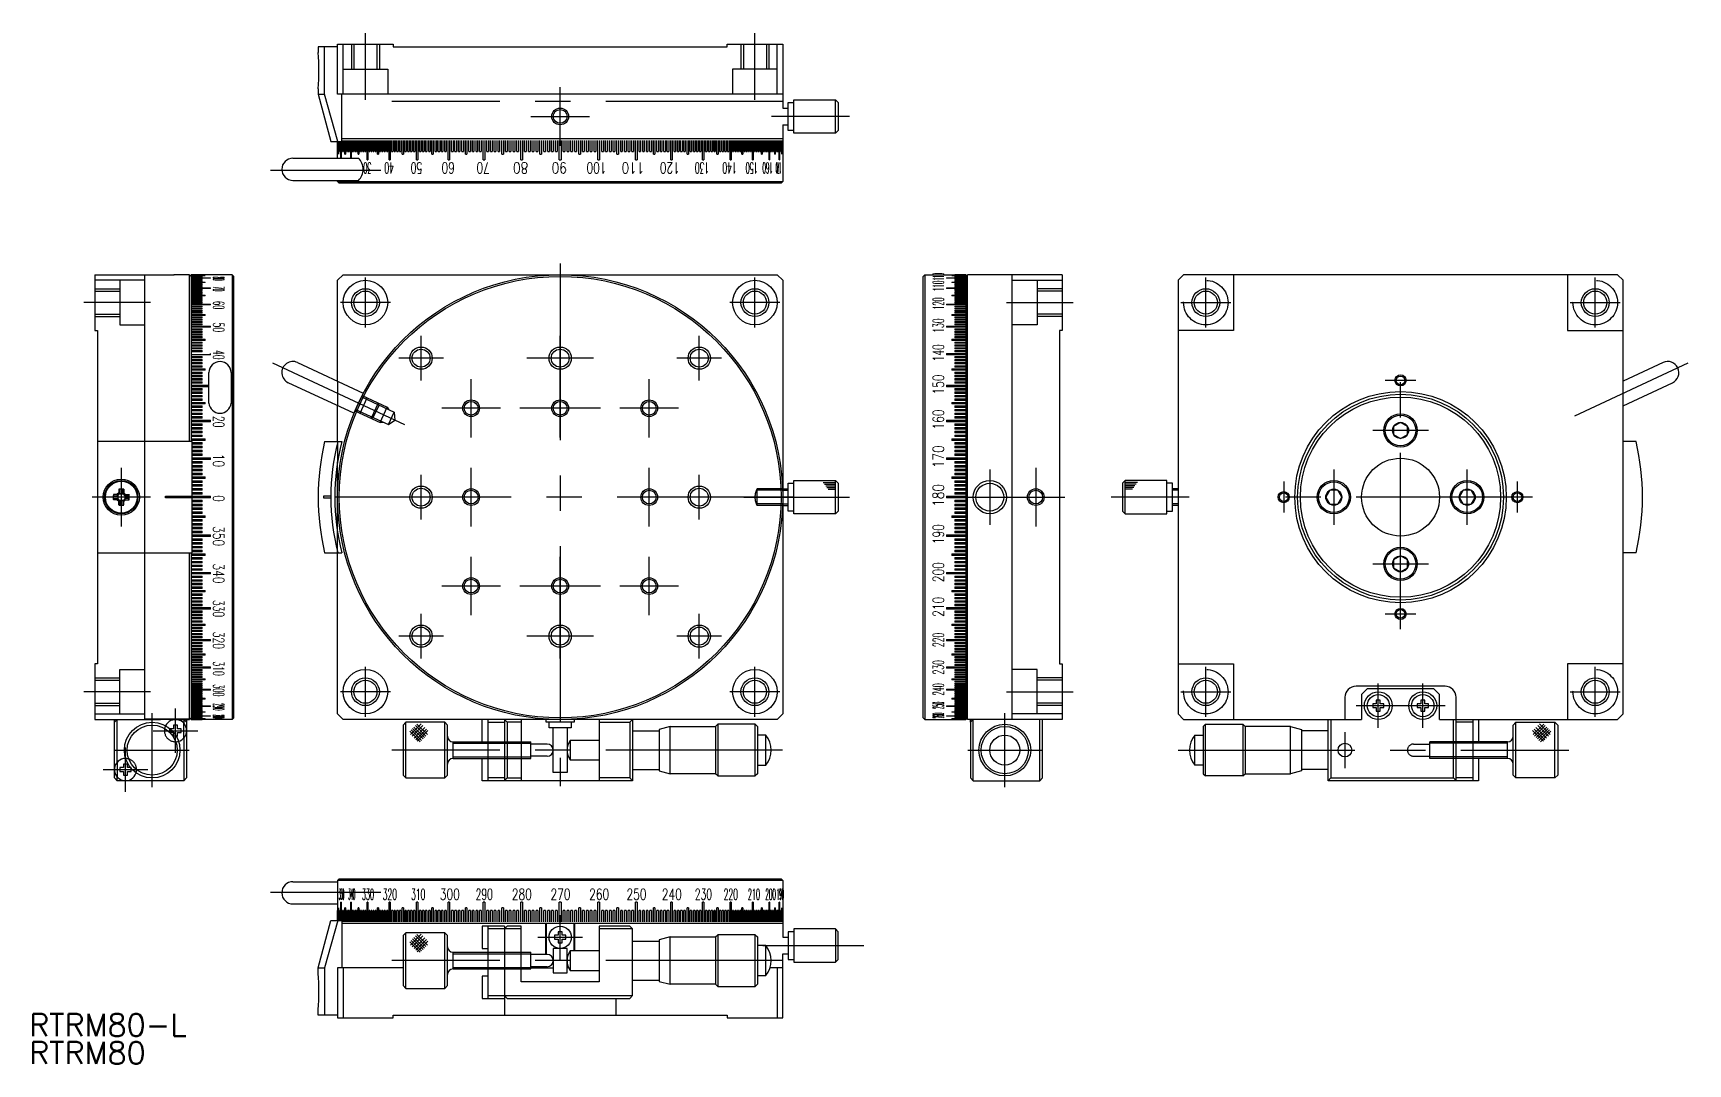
# Model space of a CAD drawing. Extents: x 1 to 298, y 0 to 185.
import ezdxf

# ---------------------------------------------------------------- set-up
doc = ezdxf.new("R2010")
doc.units = 0
doc.linetypes.add('CENTER', pattern=[50.8, 31.75, -6.35, 6.35, -6.35])
doc.linetypes.add('DASHED', pattern=[19.05, 12.7, -6.35])
doc.layers.get('0').update_dxf_attribs({"linetype": 'CONTINUOUS'})
doc.layers.add('CENTER', color=1, linetype='CENTER')
doc.styles.get("Standard").update_dxf_attribs({"font": 'txt.shx', "height": 3, "bigfont": 'bigfont.shx'})

msp = doc.modelspace()

# ---------------------------------------------------------------- texts
at = {"color": 7, "linetype": 'CONTINUOUS'}
for s, rotation, width, p in [('30', 180, 0.4, (61.49, 162.16)), ('40', 180, 0.5, (65.54, 162.16)), ('50', 180, 0.6, (70.62, 162.16)), ('60', 180, 0.7, (76.48, 162.16)), ('70', 180, 0.7, (82.8, 162.16)), ('80', 180, 0.8, (89.68, 162.16)), ('90', 180, 0.8, (96.63, 162.16)), ('100', 180, 0.7, (103.77, 162.16)), ('110', 180, 0.8, (110.58, 162.16)), ('120', 180, 0.7, (116.95, 162.16)), ('130', 180, 0.5, (122.22, 162.16)), ('140', 180, 0.5, (127.16, 162.16)), ('150', 180, 0.4, (130.94, 162.16)), ('160', 180, 0.3, (133.67, 162.16)), ('170', 180, 0.15, (135.15, 162.16)), ('80', 270, 0.15, (33.04, 141.56)), ('110', 90, 0.2, (164.41, 140.97)), ('110', 90, 0.3, (164.41, 138.99)), ('70', 270, 0.2, (33.04, 139.83)), ('60', 270, 0.4, (33.04, 137.19)), ('120', 90, 0.4, (164.41, 135.68)), ('130', 90, 0.5, (164.41, 131.5)), ('50', 270, 0.5, (33.04, 133.34)), ('40', 270, 0.5, (33.04, 128.41)), ('140', 90, 0.6, (164.41, 126.36)), ('150', 90, 0.7, (164.41, 120.43)), ('20', 270, 0.6, (33.04, 116.53)), ('160', 90, 0.7, (164.41, 114.11)), ('170', 90, 0.8, (164.41, 107.16)), ('10', 270, 0.7, (33.04, 109.71)), ('180', 90, 0.8, (164.41, 100.21)), ('0', 270, 0.7, (33.04, 102.29)), ('350', 270, 0.7, (33.04, 96.75)), ('190', 90, 0.7, (164.41, 93.48)), ('340', 270, 0.7, (33.04, 90.01)), ('200', 90, 0.7, (164.41, 86.63)), ('330', 270, 0.6, (33.04, 83.44)), ('210', 90, 0.7, (164.41, 80.43)), ('320', 270, 0.6, (33.04, 77.73)), ('220', 90, 0.5, (164.41, 74.98)), ('310', 270, 0.5, (33.04, 72.39)), ('230', 90, 0.5, (164.41, 70.05)), ('300', 270, 0.4, (33.04, 68.27)), ('240', 90, 0.4, (164.41, 66.3)), ('290', 270, 0.2, (33.04, 64.85)), ('280', 270, 0.1, (33.04, 62.8)), ('250', 90, 0.2, (164.41, 63.86)), ('260', 90, 0.15, (164.41, 62.18)), ('350', 360, 0.15, (55.66, 29.51)), ('340', 360, 0.2, (57.34, 29.51)), ('330', 360, 0.4, (59.79, 29.51)), ('320', 360, 0.5, (63.53, 29.51)), ('310', 360, 0.5, (68.63, 29.51)), ('300', 360, 0.7, (73.8, 29.51)), ('290', 360, 0.6, (80.24, 29.51)), ('280', 360, 0.7, (86.73, 29.51)), ('270', 360, 0.7, (93.68, 29.51)), ('260', 360, 0.7, (100.62, 29.51)), ('250', 360, 0.7, (107.36, 29.51)), ('240', 360, 0.7, (113.68, 29.51)), ('230', 360, 0.6, (119.64, 29.51)), ('220', 360, 0.5, (124.82, 29.51)), ('210', 360, 0.4, (129.17, 29.51)), ('200', 360, 0.3, (132.32, 29.51)), ('190', 360, 0.2, (134.39, 29.51))]:
    msp.add_text(s, height=2, rotation=rotation, dxfattribs=dict(at, width=width)).set_placement(p)

# ---------------------------------------------------------------- blocks, each defined once
blk = doc.blocks.new('*U2')
at = {"color": 7, "linetype": 'CONTINUOUS'}
blk.add_text('RTRM80-L', height=4, dxfattribs=at).set_placement((0, 5))
blk = doc.blocks.new('*U3')
at = {"color": 7, "linetype": 'CONTINUOUS'}
blk.add_text('RTRM80', height=4, dxfattribs=at).set_placement((0, 0))

# ---------------------------------------------------------------- linework, layer by layer
at = {"color": 7, "linetype": 'CONTINUOUS'}
for p, q in [((55.43, 182.91), (51.93, 182.91)), ((51.93, 182.91), (51.93, 181.91)), ((53.09, 174.41), (53.09, 182.91)), ((55.43, 174.41), (55.43, 183.41)), ((55.43, 183.41), (65.43, 183.41)), ((56.43, 174.41), (56.43, 183.41)), ((65.43, 183.41), (65.43, 182.91)), ((65.43, 182.91), (125.43, 182.91)), ((125.43, 182.91), (125.43, 183.41)), ((125.43, 183.41), (135.43, 183.41)), ((134.43, 174.41), (134.43, 183.41)), ((135.43, 183.41), (135.43, 171.91)), ((51.93, 175.41), (51.93, 174.41)), ((51.93, 174.41), (54.21, 165.91)), ((51.93, 174.41), (53.09, 174.41)), ((55.44, 165.91), (53.09, 174.41)), ((135.43, 174.41), (55.43, 174.41)), ((56.18, 165.91), (56.18, 174.41)), ((136.43, 167.91), (136.43, 172.91)), ((136.43, 172.91), (137.43, 172.91)), ((137.43, 167.41), (137.43, 173.41)), ((137.43, 173.41), (144.93, 173.41)), ((144.93, 173.41), (145.43, 172.91)), ((144.93, 167.41), (144.93, 173.41)), ((145.43, 172.91), (145.43, 167.91)), ((135.43, 171.91), (136.43, 171.91)), ((135.43, 168.91), (135.43, 158.71)), ((135.43, 168.91), (136.43, 168.91)), ((137.43, 167.91), (136.43, 167.91)), ((144.93, 167.41), (137.43, 167.41)), ((145.43, 167.91), (144.93, 167.41)), ((54.21, 165.91), (56.18, 165.91)), ((55.43, 162.91), (55.43, 165.91)), ((55.43, 164.11), (55.43, 165.91)), ((55.43, 164.11), (55.44, 164.11)), ((55.44, 165.91), (55.44, 164.11)), ((55.45, 164.11), (55.45, 165.91)), ((55.45, 164.11), (55.46, 164.11)), ((55.46, 165.91), (55.46, 164.11)), ((55.48, 164.11), (55.48, 165.91)), ((55.48, 164.11), (55.49, 164.11)), ((55.49, 165.91), (55.49, 164.11)), ((55.52, 164.11), (55.52, 165.91)), ((55.52, 164.11), (55.54, 164.11)), ((55.54, 165.91), (55.54, 164.11)), ((55.57, 163.61), (55.57, 165.91)), ((55.57, 163.61), (55.59, 163.61)), ((55.59, 165.91), (55.59, 163.61)), ((55.63, 164.11), (55.63, 165.91)), ((55.63, 164.11), (55.66, 164.11)), ((55.66, 165.91), (55.66, 164.11)), ((55.71, 164.11), (55.71, 165.91)), ((55.71, 164.11), (55.75, 164.11)), ((55.75, 165.91), (55.75, 164.11)), ((55.8, 164.11), (55.8, 165.91)), ((55.8, 164.11), (55.84, 164.11)), ((55.84, 165.91), (55.84, 164.11)), ((55.9, 164.11), (55.9, 165.91)), ((55.9, 164.11), (55.95, 164.11)), ((55.95, 165.91), (55.95, 164.11)), ((56.01, 162.91), (56.01, 165.91)), ((56.06, 165.91), (56.06, 162.91)), ((56.14, 164.11), (56.14, 165.91)), ((56.14, 164.11), (56.19, 164.11)), ((135.43, 166.41), (56.18, 166.41)), ((56.19, 166.11), (56.19, 164.11)), ((56.27, 164.11), (56.27, 166.11)), ((56.27, 164.11), (56.33, 164.11)), ((56.33, 166.11), (56.33, 164.11)), ((56.42, 164.11), (56.42, 166.11)), ((56.42, 164.11), (56.49, 164.11)), ((56.49, 166.11), (56.49, 164.11)), ((56.58, 164.11), (56.58, 166.11)), ((56.58, 164.11), (56.65, 164.11)), ((56.65, 166.11), (56.65, 164.11)), ((56.75, 163.61), (56.75, 166.11)), ((56.75, 163.61), (56.83, 163.61)), ((56.83, 166.11), (56.83, 163.61)), ((56.94, 164.11), (56.94, 166.11)), ((56.94, 164.11), (57.02, 164.11)), ((57.02, 166.11), (57.02, 164.11)), ((57.13, 164.11), (57.13, 166.11)), ((57.13, 164.11), (57.22, 164.11)), ((57.22, 166.11), (57.22, 164.11)), ((57.34, 164.11), (57.34, 166.11)), ((57.34, 164.11), (57.43, 164.11)), ((57.43, 166.11), (57.43, 164.11)), ((57.56, 164.11), (57.56, 166.11)), ((57.56, 164.11), (57.66, 164.11)), ((57.66, 166.11), (57.66, 164.11)), ((57.79, 162.91), (57.79, 166.11)), ((57.89, 166.11), (57.89, 162.91)), ((58.03, 164.11), (58.03, 166.11)), ((58.03, 164.11), (58.14, 164.11)), ((58.14, 166.11), (58.14, 164.11)), ((58.29, 164.11), (58.29, 166.11)), ((58.29, 164.11), (58.4, 164.11)), ((58.4, 166.11), (58.4, 164.11)), ((58.55, 164.11), (58.55, 166.11)), ((58.55, 164.11), (58.67, 164.11)), ((58.67, 166.11), (58.67, 164.11)), ((58.83, 164.11), (58.83, 166.11)), ((58.83, 164.11), (58.95, 164.11)), ((58.95, 166.11), (58.95, 164.11)), ((59.11, 163.61), (59.11, 166.11)), ((59.11, 163.61), (59.24, 163.61)), ((59.24, 166.11), (59.24, 163.61)), ((59.41, 164.11), (59.41, 166.11)), ((59.41, 164.11), (59.54, 164.11)), ((59.54, 166.11), (59.54, 164.11)), ((59.72, 164.11), (59.72, 166.11)), ((59.72, 164.11), (59.86, 164.11)), ((59.86, 166.11), (59.86, 164.11)), ((60.04, 164.11), (60.04, 166.11)), ((60.04, 164.11), (60.18, 164.11)), ((60.18, 166.11), (60.18, 164.11)), ((60.37, 164.11), (60.37, 166.11)), ((60.37, 164.11), (60.52, 164.11)), ((60.52, 166.11), (60.52, 164.11)), ((60.71, 162.61), (60.71, 166.11)), ((60.86, 166.11), (60.86, 162.61)), ((61.07, 164.11), (61.07, 166.11)), ((61.07, 164.11), (61.22, 164.11)), ((61.22, 166.11), (61.22, 164.11)), ((61.43, 164.11), (61.43, 166.11)), ((61.43, 164.11), (61.59, 164.11)), ((61.59, 166.11), (61.59, 164.11)), ((61.8, 164.11), (61.8, 166.11)), ((61.8, 164.11), (61.96, 164.11)), ((61.96, 166.11), (61.96, 164.11)), ((62.18, 164.11), (62.18, 166.11)), ((62.18, 164.11), (62.35, 164.11)), ((62.35, 166.11), (62.35, 164.11)), ((62.58, 163.61), (62.58, 166.11)), ((62.58, 163.61), (62.75, 163.61)), ((62.75, 166.11), (62.75, 163.61)), ((62.98, 164.11), (62.98, 166.11)), ((62.98, 164.11), (63.16, 164.11)), ((63.16, 166.11), (63.16, 164.11)), ((63.39, 164.11), (63.39, 166.11)), ((63.39, 164.11), (63.57, 164.11)), ((63.57, 166.11), (63.57, 164.11)), ((63.82, 164.11), (63.82, 166.11)), ((63.82, 164.11), (64, 164.11)), ((64, 166.11), (64, 164.11)), ((64.25, 164.11), (64.25, 166.11)), ((64.25, 164.11), (64.44, 164.11)), ((64.44, 166.11), (64.44, 164.11)), ((64.69, 162.61), (64.69, 166.11)), ((64.88, 166.11), (64.88, 162.61)), ((65.14, 164.11), (65.14, 166.11)), ((65.14, 164.11), (65.34, 164.11)), ((65.34, 166.11), (65.34, 164.11)), ((65.6, 164.11), (65.6, 166.11)), ((65.6, 164.11), (65.8, 164.11)), ((65.8, 166.11), (65.8, 164.11)), ((66.07, 164.11), (66.07, 166.11)), ((66.07, 164.11), (66.28, 164.11)), ((66.28, 166.11), (66.28, 164.11)), ((66.55, 164.11), (66.55, 166.11)), ((66.55, 164.11), (66.76, 164.11)), ((66.76, 166.11), (66.76, 164.11)), ((67.04, 163.61), (67.04, 166.11)), ((67.04, 163.61), (67.25, 163.61)), ((67.25, 166.11), (67.25, 163.61)), ((67.53, 164.11), (67.53, 166.11)), ((67.53, 164.11), (67.75, 164.11)), ((67.75, 166.11), (67.75, 164.11)), ((68.04, 164.11), (68.04, 166.11)), ((68.04, 164.11), (68.26, 164.11)), ((68.26, 166.11), (68.26, 164.11)), ((68.55, 164.11), (68.55, 166.11)), ((68.55, 164.11), (68.78, 164.11)), ((68.78, 166.11), (68.78, 164.11)), ((69.07, 164.11), (69.07, 166.11)), ((69.07, 164.11), (69.3, 164.11)), ((69.3, 166.11), (69.3, 164.11)), ((69.6, 162.61), (69.6, 166.11)), ((69.83, 166.11), (69.83, 162.61)), ((70.14, 164.11), (70.14, 166.11)), ((70.14, 164.11), (70.37, 164.11)), ((70.37, 166.11), (70.37, 164.11)), ((70.68, 164.11), (70.68, 166.11)), ((70.68, 164.11), (70.92, 164.11)), ((70.92, 166.11), (70.92, 164.11)), ((71.24, 164.11), (71.24, 166.11)), ((71.24, 164.11), (71.48, 164.11)), ((71.48, 166.11), (71.48, 164.11)), ((71.8, 164.11), (71.8, 166.11)), ((71.8, 164.11), (72.04, 164.11)), ((72.04, 166.11), (72.04, 164.11)), ((72.36, 163.61), (72.36, 166.11)), ((72.36, 163.61), (72.61, 163.61)), ((72.61, 166.11), (72.61, 163.61)), ((72.94, 164.11), (72.94, 166.11)), ((72.94, 164.11), (73.19, 164.11)), ((73.19, 166.11), (73.19, 164.11)), ((73.52, 164.11), (73.52, 166.11)), ((73.52, 164.11), (73.77, 164.11)), ((73.77, 166.11), (73.77, 164.11)), ((74.1, 164.11), (74.1, 166.11)), ((74.1, 164.11), (74.36, 164.11)), ((74.36, 166.11), (74.36, 164.11)), ((74.7, 164.11), (74.7, 166.11)), ((74.7, 164.11), (74.96, 164.11)), ((74.96, 166.11), (74.96, 164.11)), ((75.3, 162.61), (75.3, 166.11)), ((75.56, 166.11), (75.56, 162.61)), ((75.91, 164.11), (75.91, 166.11)), ((75.91, 164.11), (76.17, 164.11)), ((76.17, 166.11), (76.17, 164.11)), ((76.52, 164.11), (76.52, 166.11)), ((76.52, 164.11), (76.78, 164.11)), ((76.78, 166.11), (76.78, 164.11)), ((77.14, 164.11), (77.14, 166.11)), ((77.14, 164.11), (77.4, 164.11)), ((77.4, 166.11), (77.4, 164.11)), ((77.76, 164.11), (77.76, 166.11)), ((77.76, 164.11), (78.03, 164.11)), ((78.03, 166.11), (78.03, 164.11)), ((78.39, 163.61), (78.39, 166.11)), ((78.39, 163.61), (78.66, 163.61)), ((78.66, 166.11), (78.66, 163.61)), ((79.02, 164.11), (79.02, 166.11)), ((79.02, 164.11), (79.3, 164.11)), ((79.3, 166.11), (79.3, 164.11)), ((79.66, 164.11), (79.66, 166.11)), ((79.66, 164.11), (79.94, 164.11)), ((79.94, 166.11), (79.94, 164.11)), ((80.31, 164.11), (80.31, 166.11)), ((80.31, 164.11), (80.58, 164.11)), ((80.58, 166.11), (80.58, 164.11)), ((80.95, 164.11), (80.95, 166.11)), ((80.95, 164.11), (81.23, 164.11)), ((81.23, 166.11), (81.23, 164.11)), ((81.61, 162.61), (81.61, 166.11)), ((81.89, 166.11), (81.89, 162.61)), ((82.26, 164.11), (82.26, 166.11)), ((82.26, 164.11), (82.55, 164.11)), ((82.55, 166.11), (82.55, 164.11)), ((82.93, 164.11), (82.93, 166.11)), ((82.93, 164.11), (83.21, 164.11)), ((83.21, 166.11), (83.21, 164.11)), ((83.59, 164.11), (83.59, 166.11)), ((83.59, 164.11), (83.88, 164.11)), ((83.88, 166.11), (83.88, 164.11)), ((84.26, 164.11), (84.26, 166.11)), ((84.26, 164.11), (84.55, 164.11)), ((84.55, 166.11), (84.55, 164.11)), ((84.93, 163.61), (84.93, 166.11)), ((84.93, 163.61), (85.22, 163.61)), ((85.22, 166.11), (85.22, 163.61)), ((85.61, 164.11), (85.61, 166.11)), ((85.61, 164.11), (85.9, 164.11)), ((85.9, 166.11), (85.9, 164.11)), ((86.28, 164.11), (86.28, 166.11)), ((86.28, 164.11), (86.58, 164.11)), ((86.58, 166.11), (86.58, 164.11)), ((86.97, 164.11), (86.97, 166.11)), ((86.97, 164.11), (87.26, 164.11)), ((87.26, 166.11), (87.26, 164.11)), ((87.65, 164.11), (87.65, 166.11)), ((87.65, 164.11), (87.94, 164.11)), ((87.94, 166.11), (87.94, 164.11)), ((88.34, 162.61), (88.34, 166.11)), ((88.63, 166.11), (88.63, 162.61)), ((89.02, 164.11), (89.02, 166.11)), ((89.02, 164.11), (89.32, 164.11)), ((89.32, 166.11), (89.32, 164.11)), ((89.71, 164.11), (89.71, 166.11)), ((89.71, 164.11), (90.01, 164.11)), ((90.01, 166.11), (90.01, 164.11)), ((90.41, 164.11), (90.41, 166.11)), ((90.41, 164.11), (90.7, 164.11)), ((90.7, 166.11), (90.7, 164.11)), ((91.1, 164.11), (91.1, 166.11)), ((91.1, 164.11), (91.4, 164.11)), ((91.4, 166.11), (91.4, 164.11)), ((91.79, 163.61), (91.79, 166.11)), ((91.79, 163.61), (92.09, 163.61)), ((92.09, 166.11), (92.09, 163.61)), ((92.49, 164.11), (92.49, 166.11)), ((92.49, 164.11), (92.79, 164.11)), ((92.79, 166.11), (92.79, 164.11)), ((93.19, 164.11), (93.19, 166.11)), ((93.19, 164.11), (93.49, 164.11)), ((93.49, 166.11), (93.49, 164.11)), ((93.88, 164.11), (93.88, 166.11)), ((93.88, 164.11), (94.18, 164.11)), ((94.18, 166.11), (94.18, 164.11)), ((94.58, 164.11), (94.58, 166.11)), ((94.58, 164.11), (94.88, 164.11)), ((94.88, 166.11), (94.88, 164.11)), ((95.28, 162.61), (95.28, 166.11)), ((95.58, 166.11), (95.58, 162.61)), ((95.98, 164.11), (95.98, 166.11)), ((95.98, 164.11), (96.28, 164.11)), ((96.28, 166.11), (96.28, 164.11)), ((96.67, 164.11), (96.67, 166.11)), ((96.67, 164.11), (96.97, 164.11)), ((96.97, 166.11), (96.97, 164.11)), ((97.37, 164.11), (97.37, 166.11)), ((97.37, 164.11), (97.67, 164.11)), ((97.67, 166.11), (97.67, 164.11)), ((98.07, 164.11), (98.07, 166.11)), ((98.07, 164.11), (98.37, 164.11)), ((98.37, 166.11), (98.37, 164.11)), ((98.77, 163.61), (98.77, 166.11)), ((98.77, 163.61), (99.06, 163.61)), ((99.06, 166.11), (99.06, 163.61)), ((99.46, 164.11), (99.46, 166.11)), ((99.46, 164.11), (99.76, 164.11)), ((99.76, 166.11), (99.76, 164.11)), ((100.15, 164.11), (100.15, 166.11)), ((100.15, 164.11), (100.45, 164.11)), ((100.45, 166.11), (100.45, 164.11)), ((100.85, 164.11), (100.85, 166.11)), ((100.85, 164.11), (101.14, 164.11)), ((101.14, 166.11), (101.14, 164.11)), ((101.54, 164.11), (101.54, 166.11)), ((101.54, 164.11), (101.83, 164.11)), ((101.83, 166.11), (101.83, 164.11)), ((102.23, 162.61), (102.23, 166.11)), ((102.52, 166.11), (102.52, 162.61)), ((102.91, 164.11), (102.91, 166.11)), ((102.91, 164.11), (103.21, 164.11)), ((103.21, 166.11), (103.21, 164.11)), ((103.6, 164.11), (103.6, 166.11)), ((103.6, 164.11), (103.89, 164.11)), ((103.89, 166.11), (103.89, 164.11)), ((104.28, 164.11), (104.28, 166.11)), ((104.28, 164.11), (104.57, 164.11)), ((104.57, 166.11), (104.57, 164.11)), ((104.96, 164.11), (104.96, 166.11)), ((104.96, 164.11), (105.25, 164.11)), ((105.25, 166.11), (105.25, 164.11)), ((105.64, 163.61), (105.64, 166.11)), ((105.64, 163.61), (105.93, 163.61)), ((105.93, 166.11), (105.93, 163.61)), ((106.31, 164.11), (106.31, 166.11)), ((106.31, 164.11), (106.6, 164.11)), ((106.6, 166.11), (106.6, 164.11)), ((106.98, 164.11), (106.98, 166.11)), ((106.98, 164.11), (107.27, 164.11)), ((107.27, 166.11), (107.27, 164.11)), ((107.65, 164.11), (107.65, 166.11)), ((107.65, 164.11), (107.93, 164.11)), ((107.93, 166.11), (107.93, 164.11)), ((108.31, 164.11), (108.31, 166.11)), ((108.31, 164.11), (108.59, 164.11)), ((108.59, 166.11), (108.59, 164.11)), ((108.97, 162.61), (108.97, 166.11)), ((109.25, 166.11), (109.25, 162.61)), ((109.62, 164.11), (109.62, 166.11)), ((109.62, 164.11), (109.9, 164.11)), ((109.9, 166.11), (109.9, 164.11)), ((110.27, 164.11), (110.27, 166.11)), ((110.27, 164.11), (110.55, 164.11)), ((110.55, 166.11), (110.55, 164.11)), ((110.92, 164.11), (110.92, 166.11)), ((110.92, 164.11), (111.2, 164.11)), ((111.2, 166.11), (111.2, 164.11)), ((111.56, 164.11), (111.56, 166.11)), ((111.56, 164.11), (111.84, 164.11)), ((111.84, 166.11), (111.84, 164.11)), ((112.2, 163.61), (112.2, 166.11)), ((112.2, 163.61), (112.47, 163.61)), ((112.47, 166.11), (112.47, 163.61)), ((112.83, 164.11), (112.83, 166.11)), ((112.83, 164.11), (113.1, 164.11)), ((113.1, 166.11), (113.1, 164.11)), ((113.45, 164.11), (113.45, 166.11)), ((113.45, 164.11), (113.72, 164.11)), ((113.72, 166.11), (113.72, 164.11)), ((114.08, 164.11), (114.08, 166.11)), ((114.08, 164.11), (114.34, 164.11)), ((114.34, 166.11), (114.34, 164.11)), ((114.69, 164.11), (114.69, 166.11)), ((114.69, 164.11), (114.95, 164.11)), ((114.95, 166.11), (114.95, 164.11)), ((115.3, 162.61), (115.3, 166.11)), ((115.56, 166.11), (115.56, 162.61)), ((115.9, 164.11), (115.9, 166.11)), ((115.9, 164.11), (116.16, 164.11)), ((116.16, 166.11), (116.16, 164.11)), ((116.5, 164.11), (116.5, 166.11)), ((116.5, 164.11), (116.75, 164.11)), ((116.75, 166.11), (116.75, 164.11)), ((117.09, 164.11), (117.09, 166.11)), ((117.09, 164.11), (117.34, 164.11)), ((117.34, 166.11), (117.34, 164.11)), ((117.67, 164.11), (117.67, 166.11)), ((117.67, 164.11), (117.92, 164.11)), ((117.92, 166.11), (117.92, 164.11)), ((118.25, 163.61), (118.25, 166.11)), ((118.25, 163.61), (118.49, 163.61)), ((118.49, 166.11), (118.49, 163.61)), ((118.82, 164.11), (118.82, 166.11)), ((118.82, 164.11), (119.06, 164.11)), ((119.06, 166.11), (119.06, 164.11)), ((119.38, 164.11), (119.38, 166.11)), ((119.38, 164.11), (119.62, 164.11)), ((119.62, 166.11), (119.62, 164.11)), ((119.94, 164.11), (119.94, 166.11)), ((119.94, 164.11), (120.17, 164.11)), ((120.17, 166.11), (120.17, 164.11)), ((120.48, 164.11), (120.48, 166.11)), ((120.48, 164.11), (120.72, 164.11)), ((120.72, 166.11), (120.72, 164.11)), ((121.03, 162.61), (121.03, 166.11)), ((121.26, 166.11), (121.26, 162.61)), ((121.56, 164.11), (121.56, 166.11)), ((121.56, 164.11), (121.78, 164.11)), ((121.78, 166.11), (121.78, 164.11)), ((122.08, 164.11), (122.08, 166.11)), ((122.08, 164.11), (122.31, 164.11)), ((122.31, 166.11), (122.31, 164.11)), ((122.6, 164.11), (122.6, 166.11)), ((122.6, 164.11), (122.82, 164.11)), ((122.82, 166.11), (122.82, 164.11)), ((123.11, 164.11), (123.11, 166.11)), ((123.11, 164.11), (123.32, 164.11)), ((123.32, 166.11), (123.32, 164.11)), ((123.61, 163.61), (123.61, 166.11)), ((123.61, 163.61), (123.82, 163.61)), ((123.82, 166.11), (123.82, 163.61)), ((124.1, 164.11), (124.1, 166.11)), ((124.1, 164.11), (124.31, 164.11)), ((124.31, 166.11), (124.31, 164.11)), ((124.58, 164.11), (124.58, 166.11)), ((124.58, 164.11), (124.79, 164.11)), ((124.79, 166.11), (124.79, 164.11)), ((125.05, 164.11), (125.05, 166.11)), ((125.05, 164.11), (125.25, 164.11)), ((125.25, 166.11), (125.25, 164.11)), ((125.52, 164.11), (125.52, 166.11)), ((125.52, 164.11), (125.72, 164.11)), ((125.72, 166.11), (125.72, 164.11)), ((125.97, 162.61), (125.97, 166.11)), ((126.17, 166.11), (126.17, 162.61)), ((126.42, 164.11), (126.42, 166.11)), ((126.42, 164.11), (126.61, 164.11)), ((126.61, 166.11), (126.61, 164.11)), ((126.86, 164.11), (126.86, 166.11)), ((126.86, 164.11), (127.04, 164.11)), ((127.04, 166.11), (127.04, 164.11)), ((127.28, 164.11), (127.28, 166.11)), ((127.28, 164.11), (127.46, 164.11)), ((127.46, 166.11), (127.46, 164.11)), ((127.7, 164.11), (127.7, 166.11)), ((127.7, 164.11), (127.88, 164.11)), ((127.88, 166.11), (127.88, 164.11)), ((128.11, 163.61), (128.11, 166.11)), ((128.11, 163.61), (128.28, 163.61)), ((128.28, 166.11), (128.28, 163.61)), ((128.51, 164.11), (128.51, 166.11)), ((128.51, 164.11), (128.67, 164.11)), ((128.67, 166.11), (128.67, 164.11)), ((128.89, 164.11), (128.89, 166.11)), ((128.89, 164.11), (129.06, 164.11)), ((129.06, 166.11), (129.06, 164.11)), ((129.27, 164.11), (129.27, 166.11)), ((129.27, 164.11), (129.43, 164.11)), ((129.43, 166.11), (129.43, 164.11)), ((129.64, 164.11), (129.64, 166.11)), ((129.64, 164.11), (129.79, 164.11)), ((129.79, 166.11), (129.79, 164.11)), ((129.99, 162.61), (129.99, 166.11)), ((130.14, 166.11), (130.14, 162.61)), ((130.34, 164.11), (130.34, 166.11)), ((130.34, 164.11), (130.49, 164.11)), ((130.49, 166.11), (130.49, 164.11)), ((130.68, 164.11), (130.68, 166.11)), ((130.68, 164.11), (130.82, 164.11)), ((130.82, 166.11), (130.82, 164.11)), ((131, 164.11), (131, 166.11)), ((131, 164.11), (131.14, 164.11)), ((131.14, 166.11), (131.14, 164.11)), ((131.31, 164.11), (131.31, 166.11)), ((131.31, 164.11), (131.45, 164.11)), ((131.45, 166.11), (131.45, 164.11)), ((131.62, 163.61), (131.62, 166.11)), ((131.62, 163.61), (131.74, 163.61)), ((131.74, 166.11), (131.74, 163.61)), ((131.91, 164.11), (131.91, 166.11)), ((131.91, 164.11), (132.03, 164.11)), ((132.03, 166.11), (132.03, 164.11)), ((132.19, 164.11), (132.19, 166.11)), ((132.19, 164.11), (132.31, 164.11)), ((132.31, 166.11), (132.31, 164.11)), ((132.46, 164.11), (132.46, 166.11)), ((132.46, 164.11), (132.57, 164.11)), ((132.57, 166.11), (132.57, 164.11)), ((132.72, 164.11), (132.72, 166.11)), ((132.72, 164.11), (132.83, 164.11)), ((132.83, 166.11), (132.83, 164.11)), ((132.97, 162.61), (132.97, 166.11)), ((133.07, 166.11), (133.07, 162.61)), ((133.2, 164.11), (133.2, 166.11)), ((133.2, 164.11), (133.3, 164.11)), ((133.3, 166.11), (133.3, 164.11)), ((133.42, 164.11), (133.42, 166.11)), ((133.42, 164.11), (133.52, 164.11)), ((133.52, 166.11), (133.52, 164.11)), ((133.64, 164.11), (133.64, 166.11)), ((133.64, 164.11), (133.72, 164.11)), ((133.72, 166.11), (133.72, 164.11)), ((133.84, 164.11), (133.84, 166.11)), ((133.84, 164.11), (133.92, 164.11)), ((133.92, 166.11), (133.92, 164.11)), ((134.03, 163.61), (134.03, 166.11)), ((134.03, 163.61), (134.1, 163.61)), ((134.1, 166.11), (134.1, 163.61)), ((134.2, 164.11), (134.2, 166.11)), ((134.2, 164.11), (134.28, 164.11)), ((134.28, 166.11), (134.28, 164.11)), ((134.37, 164.11), (134.37, 166.11)), ((134.37, 164.11), (134.44, 164.11)), ((134.44, 166.11), (134.44, 164.11)), ((134.52, 164.11), (134.52, 166.11)), ((134.52, 164.11), (134.59, 164.11)), ((134.59, 166.11), (134.59, 164.11)), ((134.67, 164.11), (134.67, 166.11)), ((134.67, 164.11), (134.72, 164.11)), ((134.72, 166.11), (134.72, 164.11)), ((134.8, 162.61), (134.8, 166.11)), ((134.85, 166.11), (134.85, 162.61)), ((134.91, 164.11), (134.91, 166.11)), ((134.91, 164.11), (134.96, 164.11)), ((134.96, 166.11), (134.96, 164.11)), ((135.02, 164.11), (135.02, 166.11)), ((135.02, 164.11), (135.06, 164.11)), ((135.06, 166.11), (135.06, 164.11)), ((135.11, 164.11), (135.11, 166.11)), ((135.11, 164.11), (135.15, 164.11)), ((135.15, 166.11), (135.15, 164.11)), ((135.19, 164.11), (135.19, 166.11)), ((135.19, 164.11), (135.23, 164.11)), ((135.23, 166.11), (135.23, 164.11)), ((135.26, 163.61), (135.26, 166.11)), ((135.26, 163.61), (135.29, 163.61)), ((135.29, 166.11), (135.29, 163.61)), ((135.32, 164.11), (135.32, 166.11)), ((135.32, 164.11), (135.34, 164.11)), ((135.34, 166.11), (135.34, 164.11)), ((135.37, 164.11), (135.37, 166.11)), ((135.37, 164.11), (135.38, 164.11)), ((135.38, 166.11), (135.38, 164.11)), ((135.4, 164.11), (135.4, 166.11)), ((135.4, 164.11), (135.41, 164.11)), ((135.41, 166.11), (135.41, 164.11)), ((135.42, 164.11), (135.42, 166.11)), ((135.42, 164.11), (135.43, 164.11)), ((135.43, 166.11), (135.43, 164.11)), ((47.39, 162.91), (59.18, 162.91)), ((60.71, 162.61), (60.86, 162.61)), ((64.69, 162.61), (64.88, 162.61)), ((69.6, 162.61), (69.83, 162.61)), ((75.3, 162.61), (75.56, 162.61)), ((81.61, 162.61), (81.89, 162.61)), ((88.34, 162.61), (88.63, 162.61)), ((95.28, 162.61), (95.58, 162.61)), ((102.23, 162.61), (102.52, 162.61)), ((108.97, 162.61), (109.25, 162.61)), ((115.3, 162.61), (115.56, 162.61)), ((121.03, 162.61), (121.26, 162.61)), ((125.97, 162.61), (126.17, 162.61)), ((129.99, 162.61), (130.14, 162.61)), ((132.97, 162.61), (133.07, 162.61)), ((134.8, 162.61), (134.85, 162.61)), ((47.39, 158.91), (59.18, 158.91)), ((55.43, 158.71), (55.43, 158.91)), ((55.73, 158.41), (55.43, 158.71)), ((55.43, 158.71), (135.43, 158.71)), ((135.13, 158.41), (55.73, 158.41)), ((135.43, 158.71), (135.13, 158.41)), ((11.79, 141.94), (11.79, 131.94)), ((11.79, 141.94), (23.56, 141.94)), ((20.79, 140.94), (11.79, 140.94)), ((20.79, 61.94), (20.79, 141.94)), ((28.79, 141.94), (26.01, 141.94)), ((28.79, 111.94), (28.79, 141.94)), ((28.79, 141.64), (29.09, 141.94)), ((29.09, 141.94), (29.09, 111.94)), ((36.49, 141.94), (29.09, 141.94)), ((29.09, 141.94), (31.09, 141.94)), ((31.09, 141.94), (29.09, 141.94)), ((29.09, 141.93), (31.09, 141.93)), ((31.09, 141.92), (29.09, 141.92)), ((29.09, 141.9), (31.09, 141.9)), ((31.09, 141.88), (29.09, 141.88)), ((29.09, 141.86), (31.09, 141.86)), ((31.09, 141.84), (29.09, 141.84)), ((29.09, 141.81), (31.59, 141.81)), ((31.59, 141.78), (29.09, 141.78)), ((29.09, 141.74), (31.09, 141.74)), ((31.09, 141.71), (29.09, 141.71)), ((29.09, 141.67), (31.09, 141.67)), ((31.09, 141.63), (29.09, 141.63)), ((29.09, 141.58), (31.09, 141.58)), ((31.09, 141.53), (29.09, 141.53)), ((29.09, 141.48), (31.09, 141.48)), ((31.09, 141.43), (29.09, 141.43)), ((29.09, 141.36), (32.59, 141.36)), ((32.59, 141.31), (29.09, 141.31)), ((29.09, 141.24), (31.09, 141.24)), ((31.09, 141.18), (29.09, 141.18)), ((29.09, 141.1), (31.09, 141.1)), ((31.09, 141.04), (29.09, 141.04)), ((29.09, 140.95), (31.09, 140.95)), ((31.09, 140.89), (29.09, 140.89)), ((29.09, 140.79), (31.09, 140.79)), ((31.09, 140.72), (29.09, 140.72)), ((29.09, 140.62), (31.59, 140.62)), ((31.59, 140.54), (29.09, 140.54)), ((29.09, 140.44), (31.09, 140.44)), ((31.09, 140.35), (29.09, 140.35)), ((29.09, 140.24), (31.09, 140.24)), ((31.09, 140.15), (29.09, 140.15)), ((29.09, 140.03), (31.09, 140.03)), ((31.09, 139.94), (29.09, 139.94)), ((29.09, 139.81), (31.09, 139.81)), ((31.09, 141.94), (31.09, 141.94)), ((31.09, 141.92), (31.09, 141.93)), ((31.09, 141.88), (31.09, 141.9)), ((31.09, 141.84), (31.09, 141.86)), ((31.09, 141.71), (31.09, 141.74)), ((31.09, 141.63), (31.09, 141.67)), ((31.09, 141.53), (31.09, 141.58)), ((31.09, 141.43), (31.09, 141.48)), ((31.09, 141.18), (31.09, 141.24)), ((31.09, 141.04), (31.09, 141.1)), ((31.09, 140.89), (31.09, 140.95)), ((31.09, 140.72), (31.09, 140.79)), ((31.09, 140.35), (31.09, 140.44)), ((31.09, 140.15), (31.09, 140.24)), ((31.09, 139.94), (31.09, 140.03)), ((31.09, 139.72), (31.09, 139.81)), ((31.59, 141.78), (31.59, 141.81)), ((31.59, 140.54), (31.59, 140.62)), ((32.59, 141.31), (32.59, 141.36)), ((36.79, 141.64), (36.49, 141.94)), ((36.49, 141.94), (36.49, 61.94)), ((36.79, 62.24), (36.79, 141.64)), ((55.43, 140.94), (56.43, 141.94)), ((55.43, 122.8), (55.43, 140.94)), ((56.43, 141.94), (134.43, 141.94)), ((134.43, 141.94), (135.43, 140.94)), ((135.43, 140.94), (135.43, 62.94)), ((160.66, 141.64), (160.96, 141.94)), ((160.66, 62.24), (160.66, 141.64)), ((160.96, 141.94), (160.96, 61.94)), ((160.96, 141.94), (168.36, 141.94)), ((164.86, 141.36), (164.86, 141.31)), ((164.86, 141.36), (168.36, 141.36)), ((168.36, 141.31), (164.86, 141.31)), ((165.86, 141.81), (168.36, 141.81)), ((165.86, 141.81), (165.86, 141.78)), ((168.36, 141.78), (165.86, 141.78)), ((165.86, 140.62), (168.36, 140.62)), ((165.86, 140.62), (165.86, 140.54)), ((168.36, 140.54), (165.86, 140.54)), ((166.36, 141.94), (166.36, 141.94)), ((168.36, 141.94), (166.36, 141.94)), ((166.36, 141.94), (168.36, 141.94)), ((166.36, 141.93), (166.36, 141.91)), ((166.36, 141.93), (168.36, 141.93)), ((168.36, 141.91), (166.36, 141.91)), ((166.36, 141.9), (168.36, 141.9)), ((166.36, 141.9), (166.36, 141.88)), ((168.36, 141.88), (166.36, 141.88)), ((166.36, 141.86), (166.36, 141.84)), ((166.36, 141.86), (168.36, 141.86)), ((168.36, 141.84), (166.36, 141.84)), ((166.36, 141.74), (168.36, 141.74)), ((166.36, 141.74), (166.36, 141.71)), ((168.36, 141.71), (166.36, 141.71)), ((166.36, 141.66), (168.36, 141.66)), ((166.36, 141.66), (166.36, 141.63)), ((168.36, 141.63), (166.36, 141.63)), ((166.36, 141.58), (168.36, 141.58)), ((166.36, 141.58), (166.36, 141.53)), ((168.36, 141.53), (166.36, 141.53)), ((166.36, 141.48), (166.36, 141.43)), ((166.36, 141.48), (168.36, 141.48)), ((168.36, 141.43), (166.36, 141.43)), ((166.36, 141.24), (166.36, 141.18)), ((166.36, 141.24), (168.36, 141.24)), ((168.36, 141.18), (166.36, 141.18)), ((166.36, 141.1), (166.36, 141.04)), ((166.36, 141.1), (168.36, 141.1)), ((168.36, 141.04), (166.36, 141.04)), ((166.36, 140.95), (168.36, 140.95)), ((166.36, 140.95), (166.36, 140.89)), ((168.36, 140.89), (166.36, 140.89)), ((166.36, 140.79), (166.36, 140.72)), ((166.36, 140.79), (168.36, 140.79)), ((168.36, 140.72), (166.36, 140.72)), ((166.36, 140.44), (168.36, 140.44)), ((166.36, 140.44), (166.36, 140.35)), ((168.36, 140.35), (166.36, 140.35)), ((166.36, 140.24), (168.36, 140.24)), ((166.36, 140.24), (166.36, 140.15)), ((168.36, 140.15), (166.36, 140.15)), ((166.36, 140.03), (168.36, 140.03)), ((166.36, 140.03), (166.36, 139.94)), ((168.36, 139.94), (166.36, 139.94)), ((166.36, 139.81), (166.36, 139.72)), ((166.36, 139.81), (168.36, 139.81)), ((168.66, 141.64), (168.36, 141.94)), ((168.36, 141.94), (168.36, 61.94)), ((168.66, 61.94), (168.66, 141.94)), ((185.66, 141.94), (168.66, 141.94)), ((176.66, 61.94), (176.66, 141.94)), ((176.66, 140.94), (185.66, 140.94)), ((185.66, 141.94), (185.66, 131.94)), ((207.49, 141.94), (206.49, 140.94)), ((206.49, 140.94), (206.49, 62.94)), ((285.49, 141.94), (207.49, 141.94)), ((216.49, 141.94), (216.49, 131.94)), ((276.49, 141.94), (276.49, 131.94)), ((286.49, 140.94), (285.49, 141.94)), ((286.49, 62.94), (286.49, 140.94)), ((31.09, 139.72), (29.09, 139.72)), ((29.09, 139.58), (32.59, 139.58)), ((32.59, 139.48), (29.09, 139.48)), ((29.09, 139.34), (31.09, 139.34)), ((31.09, 139.23), (29.09, 139.23)), ((29.09, 139.09), (31.09, 139.09)), ((31.09, 138.98), (29.09, 138.98)), ((29.09, 138.82), (31.09, 138.82)), ((31.09, 138.71), (29.09, 138.71)), ((29.09, 138.55), (31.09, 138.55)), ((31.09, 138.43), (29.09, 138.43)), ((29.09, 138.26), (31.59, 138.26)), ((31.59, 138.13), (29.09, 138.13)), ((29.09, 137.96), (31.09, 137.96)), ((31.09, 137.83), (29.09, 137.83)), ((29.09, 137.65), (31.09, 137.65)), ((31.09, 137.52), (29.09, 137.52)), ((29.09, 137.33), (31.09, 137.33)), ((31.09, 137.19), (29.09, 137.19)), ((29.09, 137), (31.09, 137)), ((31.09, 136.86), (29.09, 136.86)), ((31.09, 139.23), (31.09, 139.34)), ((31.09, 138.98), (31.09, 139.09)), ((31.09, 138.71), (31.09, 138.82)), ((31.09, 138.43), (31.09, 138.55)), ((31.09, 137.83), (31.09, 137.96)), ((31.09, 137.52), (31.09, 137.65)), ((31.09, 137.19), (31.09, 137.33)), ((31.09, 136.86), (31.09, 137)), ((31.59, 138.13), (31.59, 138.26)), ((32.59, 139.48), (32.59, 139.58)), ((164.86, 139.58), (164.86, 139.48)), ((164.86, 139.58), (168.36, 139.58)), ((168.36, 139.48), (164.86, 139.48)), ((165.86, 138.26), (168.36, 138.26)), ((165.86, 138.26), (165.86, 138.13)), ((168.36, 138.13), (165.86, 138.13)), ((168.36, 139.72), (166.36, 139.72)), ((166.36, 139.34), (166.36, 139.23)), ((166.36, 139.34), (168.36, 139.34)), ((168.36, 139.23), (166.36, 139.23)), ((166.36, 139.09), (166.36, 138.98)), ((166.36, 139.09), (168.36, 139.09)), ((168.36, 138.98), (166.36, 138.98)), ((166.36, 138.82), (168.36, 138.82)), ((166.36, 138.82), (166.36, 138.71)), ((168.36, 138.71), (166.36, 138.71)), ((166.36, 138.55), (166.36, 138.43)), ((166.36, 138.55), (168.36, 138.55)), ((168.36, 138.43), (166.36, 138.43)), ((166.36, 137.96), (168.36, 137.96)), ((166.36, 137.96), (166.36, 137.83)), ((168.36, 137.83), (166.36, 137.83)), ((166.36, 137.65), (168.36, 137.65)), ((166.36, 137.65), (166.36, 137.52)), ((168.36, 137.52), (166.36, 137.52)), ((166.36, 137.33), (168.36, 137.33)), ((166.36, 137.33), (166.36, 137.19)), ((168.36, 137.19), (166.36, 137.19)), ((166.36, 137), (166.36, 136.86)), ((166.36, 137), (168.36, 137)), ((168.36, 136.86), (166.36, 136.86)), ((29.09, 136.66), (32.59, 136.66)), ((32.59, 136.51), (29.09, 136.51)), ((29.09, 136.31), (31.09, 136.31)), ((31.09, 136.15), (29.09, 136.15)), ((29.09, 135.95), (31.09, 135.95)), ((31.09, 135.79), (29.09, 135.79)), ((29.09, 135.57), (31.09, 135.57)), ((31.09, 135.41), (29.09, 135.41)), ((29.09, 135.19), (31.09, 135.19)), ((31.09, 135.02), (29.09, 135.02)), ((29.09, 134.8), (31.59, 134.8)), ((31.59, 134.62), (29.09, 134.62)), ((29.09, 134.39), (31.09, 134.39)), ((31.09, 134.22), (29.09, 134.22)), ((29.09, 133.98), (31.09, 133.98)), ((31.09, 136.15), (31.09, 136.31)), ((31.09, 135.79), (31.09, 135.95)), ((31.09, 135.41), (31.09, 135.57)), ((31.09, 135.02), (31.09, 135.19)), ((31.09, 134.22), (31.09, 134.39)), ((31.09, 133.8), (31.09, 133.98)), ((31.59, 134.62), (31.59, 134.8)), ((32.59, 136.51), (32.59, 136.66)), ((164.86, 136.66), (164.86, 136.51)), ((164.86, 136.66), (168.36, 136.66)), ((168.36, 136.51), (164.86, 136.51)), ((165.86, 134.8), (168.36, 134.8)), ((165.86, 134.8), (165.86, 134.62)), ((168.36, 134.62), (165.86, 134.62)), ((166.36, 136.31), (166.36, 136.15)), ((166.36, 136.31), (168.36, 136.31)), ((168.36, 136.15), (166.36, 136.15)), ((166.36, 135.95), (166.36, 135.79)), ((166.36, 135.95), (168.36, 135.95)), ((168.36, 135.79), (166.36, 135.79)), ((166.36, 135.57), (168.36, 135.57)), ((166.36, 135.57), (166.36, 135.41)), ((168.36, 135.41), (166.36, 135.41)), ((166.36, 135.19), (166.36, 135.02)), ((166.36, 135.19), (168.36, 135.19)), ((168.36, 135.02), (166.36, 135.02)), ((166.36, 134.39), (168.36, 134.39)), ((166.36, 134.39), (166.36, 134.22)), ((168.36, 134.22), (166.36, 134.22)), ((166.36, 133.98), (168.36, 133.98)), ((166.36, 133.98), (166.36, 133.8)), ((11.79, 131.94), (12.29, 131.94)), ((12.29, 131.94), (12.29, 71.94)), ((31.09, 133.8), (29.09, 133.8)), ((29.09, 133.56), (31.09, 133.56)), ((31.09, 133.37), (29.09, 133.37)), ((29.09, 133.13), (31.09, 133.13)), ((31.09, 132.94), (29.09, 132.94)), ((29.09, 132.68), (32.59, 132.68)), ((32.59, 132.49), (29.09, 132.49)), ((29.09, 132.23), (31.09, 132.23)), ((31.09, 132.03), (29.09, 132.03)), ((29.09, 131.77), (31.09, 131.77)), ((31.09, 131.57), (29.09, 131.57)), ((29.09, 131.3), (31.09, 131.3)), ((31.09, 131.1), (29.09, 131.1)), ((31.09, 133.37), (31.09, 133.56)), ((31.09, 132.94), (31.09, 133.13)), ((31.09, 132.03), (31.09, 132.23)), ((31.09, 131.57), (31.09, 131.77)), ((31.09, 131.1), (31.09, 131.3)), ((32.59, 132.49), (32.59, 132.68)), ((164.86, 132.68), (164.86, 132.49)), ((164.86, 132.68), (168.36, 132.68)), ((168.36, 132.49), (164.86, 132.49)), ((168.36, 133.8), (166.36, 133.8)), ((166.36, 133.56), (168.36, 133.56)), ((166.36, 133.56), (166.36, 133.37)), ((168.36, 133.37), (166.36, 133.37)), ((166.36, 133.12), (166.36, 132.94)), ((166.36, 133.12), (168.36, 133.12)), ((168.36, 132.94), (166.36, 132.94)), ((166.36, 132.23), (166.36, 132.03)), ((166.36, 132.23), (168.36, 132.23)), ((168.36, 132.03), (166.36, 132.03)), ((166.36, 131.77), (166.36, 131.57)), ((166.36, 131.77), (168.36, 131.77)), ((168.36, 131.57), (166.36, 131.57)), ((166.36, 131.3), (168.36, 131.3)), ((166.36, 131.3), (166.36, 131.1)), ((168.36, 131.1), (166.36, 131.1)), ((185.66, 131.94), (185.16, 131.94)), ((185.16, 131.94), (185.16, 71.94)), ((216.49, 131.94), (206.49, 131.94)), ((276.49, 131.94), (286.49, 131.94)), ((29.09, 130.82), (31.09, 130.82)), ((31.09, 130.61), (29.09, 130.61)), ((29.09, 130.34), (31.59, 130.34)), ((31.59, 130.12), (29.09, 130.12)), ((29.09, 129.84), (31.09, 129.84)), ((31.09, 129.62), (29.09, 129.62)), ((29.09, 129.33), (31.09, 129.33)), ((31.09, 129.12), (29.09, 129.12)), ((29.09, 128.82), (31.09, 128.82)), ((31.09, 128.6), (29.09, 128.6)), ((29.09, 128.3), (31.09, 128.3)), ((31.09, 128.07), (29.09, 128.07)), ((31.09, 130.61), (31.09, 130.82)), ((31.09, 129.62), (31.09, 129.84)), ((31.09, 129.12), (31.09, 129.33)), ((31.09, 128.6), (31.09, 128.82)), ((31.09, 128.07), (31.09, 128.3)), ((31.59, 130.12), (31.59, 130.34)), ((165.86, 130.33), (168.36, 130.33)), ((165.86, 130.33), (165.86, 130.12)), ((168.36, 130.12), (165.86, 130.12)), ((166.36, 130.82), (166.36, 130.61)), ((166.36, 130.82), (168.36, 130.82)), ((168.36, 130.61), (166.36, 130.61)), ((166.36, 129.84), (168.36, 129.84)), ((166.36, 129.84), (166.36, 129.62)), ((168.36, 129.62), (166.36, 129.62)), ((166.36, 129.33), (168.36, 129.33)), ((166.36, 129.33), (166.36, 129.11)), ((168.36, 129.11), (166.36, 129.11)), ((166.36, 128.82), (168.36, 128.82)), ((166.36, 128.82), (166.36, 128.6)), ((168.36, 128.6), (166.36, 128.6)), ((166.36, 128.3), (166.36, 128.07)), ((166.36, 128.3), (168.36, 128.3)), ((168.36, 128.07), (166.36, 128.07)), ((32.59, 127.54), (29.09, 127.54)), ((29.09, 127.23), (31.09, 127.23)), ((31.09, 127), (29.09, 127)), ((29.09, 126.69), (31.09, 126.69)), ((31.09, 126.45), (29.09, 126.45)), ((29.09, 126.14), (31.09, 126.14)), ((31.09, 125.9), (29.09, 125.9)), ((29.09, 125.58), (31.09, 125.58)), ((31.09, 125.33), (29.09, 125.33)), ((29.09, 125.01), (31.59, 125.01)), ((31.09, 127), (31.09, 127.23)), ((31.09, 126.45), (31.09, 126.69)), ((31.09, 125.9), (31.09, 126.14)), ((31.09, 125.33), (31.09, 125.58)), ((31.59, 124.76), (31.59, 125.01)), ((32.59, 127.54), (32.59, 127.77)), ((48.24, 126.16), (60.02, 120.66)), ((164.86, 127.77), (164.86, 127.54)), ((164.86, 127.77), (168.36, 127.77)), ((168.36, 127.54), (164.86, 127.54)), ((165.86, 125.01), (168.36, 125.01)), ((165.86, 125.01), (165.86, 124.76)), ((166.36, 127.23), (166.36, 127)), ((166.36, 127.23), (168.36, 127.23)), ((168.36, 127), (166.36, 127)), ((166.36, 126.69), (166.36, 126.45)), ((166.36, 126.69), (168.36, 126.69)), ((168.36, 126.45), (166.36, 126.45)), ((166.36, 126.14), (168.36, 126.14)), ((166.36, 126.14), (166.36, 125.9)), ((168.36, 125.9), (166.36, 125.9)), ((166.36, 125.58), (166.36, 125.33)), ((166.36, 125.58), (168.36, 125.58)), ((168.36, 125.33), (166.36, 125.33)), ((293.68, 126.16), (286.49, 122.8)), ((31.59, 124.76), (29.09, 124.76)), ((29.09, 124.44), (31.09, 124.44)), ((31.09, 124.19), (29.09, 124.19)), ((29.09, 123.86), (31.09, 123.86)), ((31.09, 123.6), (29.09, 123.6)), ((29.09, 123.27), (31.09, 123.27)), ((31.09, 123.01), (29.09, 123.01)), ((29.09, 122.67), (31.09, 122.67)), ((31.09, 122.42), (29.09, 122.42)), ((29.09, 122.07), (32.29, 122.07)), ((31.09, 124.19), (31.09, 124.44)), ((31.09, 123.6), (31.09, 123.86)), ((31.09, 123.01), (31.09, 123.27)), ((31.09, 122.42), (31.09, 122.67)), ((32.29, 118.85), (32.29, 124.34)), ((36.29, 124.34), (36.29, 118.85)), ((58.33, 117.04), (46.55, 122.53)), ((164.86, 122.07), (164.86, 121.81)), ((164.86, 122.07), (168.36, 122.07)), ((168.36, 124.76), (165.86, 124.76)), ((166.36, 124.44), (168.36, 124.44)), ((166.36, 124.44), (166.36, 124.19)), ((168.36, 124.19), (166.36, 124.19)), ((166.36, 123.86), (168.36, 123.86)), ((166.36, 123.86), (166.36, 123.6)), ((168.36, 123.6), (166.36, 123.6)), ((166.36, 123.27), (168.36, 123.27)), ((166.36, 123.27), (166.36, 123.01)), ((168.36, 123.01), (166.36, 123.01)), ((166.36, 122.67), (166.36, 122.42)), ((166.36, 122.67), (168.36, 122.67)), ((168.36, 122.42), (166.36, 122.42)), ((286.49, 118.39), (295.37, 122.53)), ((32.29, 121.81), (29.09, 121.81)), ((29.09, 121.47), (31.09, 121.47)), ((31.09, 121.21), (29.09, 121.21)), ((29.09, 120.86), (31.09, 120.86)), ((31.09, 120.59), (29.09, 120.59)), ((29.09, 120.24), (31.09, 120.24)), ((31.09, 119.97), (29.09, 119.97)), ((29.09, 119.61), (31.09, 119.61)), ((31.09, 119.34), (29.09, 119.34)), ((29.09, 118.99), (31.59, 118.99)), ((31.09, 121.21), (31.09, 121.47)), ((31.09, 120.59), (31.09, 120.86)), ((31.09, 119.97), (31.09, 120.24)), ((31.09, 119.34), (31.09, 119.61)), ((31.59, 118.71), (31.59, 118.99)), ((60.02, 120.66), (58.33, 117.04)), ((168.36, 121.81), (164.86, 121.81)), ((165.86, 118.99), (168.36, 118.99)), ((165.86, 118.99), (165.86, 118.71)), ((166.36, 121.47), (166.36, 121.21)), ((166.36, 121.47), (168.36, 121.47)), ((168.36, 121.21), (166.36, 121.21)), ((166.36, 120.86), (166.36, 120.59)), ((166.36, 120.86), (168.36, 120.86)), ((168.36, 120.59), (166.36, 120.59)), ((166.36, 120.24), (168.36, 120.24)), ((166.36, 120.24), (166.36, 119.97)), ((168.36, 119.97), (166.36, 119.97)), ((166.36, 119.61), (166.36, 119.34)), ((166.36, 119.61), (168.36, 119.61)), ((168.36, 119.34), (166.36, 119.34)), ((31.59, 118.71), (29.09, 118.71)), ((29.09, 118.35), (31.09, 118.35)), ((31.09, 118.08), (29.09, 118.08)), ((29.09, 117.71), (31.09, 117.71)), ((31.09, 117.44), (29.09, 117.44)), ((29.09, 117.07), (31.09, 117.07)), ((31.09, 116.79), (29.09, 116.79)), ((29.09, 116.42), (31.09, 116.42)), ((31.09, 116.14), (29.09, 116.14)), ((31.09, 118.08), (31.09, 118.35)), ((31.09, 117.44), (31.09, 117.71)), ((31.09, 116.79), (31.09, 117.07)), ((31.09, 116.14), (31.09, 116.42)), ((55.43, 111.91), (55.43, 118.39)), ((168.36, 118.71), (165.86, 118.71)), ((166.36, 118.35), (168.36, 118.35)), ((166.36, 118.35), (166.36, 118.08)), ((168.36, 118.08), (166.36, 118.08)), ((166.36, 117.71), (168.36, 117.71)), ((166.36, 117.71), (166.36, 117.44)), ((168.36, 117.44), (166.36, 117.44)), ((166.36, 117.07), (168.36, 117.07)), ((166.36, 117.07), (166.36, 116.79)), ((168.36, 116.79), (166.36, 116.79)), ((166.36, 116.42), (166.36, 116.14)), ((166.36, 116.42), (168.36, 116.42)), ((168.36, 116.14), (166.36, 116.14)), ((29.09, 115.77), (32.59, 115.77)), ((32.59, 115.48), (29.09, 115.48)), ((29.09, 115.11), (31.09, 115.11)), ((31.09, 114.83), (29.09, 114.83)), ((29.09, 114.45), (31.09, 114.45)), ((31.09, 114.16), (29.09, 114.16)), ((29.09, 113.78), (31.09, 113.78)), ((31.09, 113.5), (29.09, 113.5)), ((29.09, 113.11), (31.09, 113.11)), ((31.09, 114.83), (31.09, 115.11)), ((31.09, 114.16), (31.09, 114.45)), ((31.09, 113.5), (31.09, 113.78)), ((31.09, 112.83), (31.09, 113.11)), ((32.59, 115.48), (32.59, 115.77)), ((164.86, 115.77), (164.86, 115.48)), ((164.86, 115.77), (168.36, 115.77)), ((168.36, 115.48), (164.86, 115.48)), ((166.36, 115.11), (166.36, 114.83)), ((166.36, 115.11), (168.36, 115.11)), ((168.36, 114.83), (166.36, 114.83)), ((166.36, 114.45), (166.36, 114.16)), ((166.36, 114.45), (168.36, 114.45)), ((168.36, 114.16), (166.36, 114.16)), ((166.36, 113.78), (168.36, 113.78)), ((166.36, 113.78), (166.36, 113.5)), ((168.36, 113.5), (166.36, 113.5)), ((166.36, 113.11), (166.36, 112.83)), ((166.36, 113.11), (168.36, 113.11)), ((246.49, 115.39), (245.24, 114.67)), ((245.24, 114.67), (245.24, 113.22)), ((245.24, 113.22), (246.49, 112.5)), ((247.74, 114.67), (246.49, 115.39)), ((246.49, 112.5), (247.74, 113.22)), ((247.74, 113.22), (247.74, 114.67)), ((29.29, 111.94), (12.29, 111.94)), ((31.09, 112.83), (29.09, 112.83)), ((29.09, 112.44), (31.59, 112.44)), ((31.59, 112.15), (29.09, 112.15)), ((29.29, 91.94), (29.29, 111.94)), ((29.29, 111.77), (31.09, 111.77)), ((31.09, 111.48), (29.29, 111.48)), ((29.29, 111.09), (31.09, 111.09)), ((31.09, 110.8), (29.29, 110.8)), ((29.29, 110.41), (31.09, 110.41)), ((31.09, 110.11), (29.29, 110.11)), ((31.09, 111.48), (31.09, 111.77)), ((31.09, 110.8), (31.09, 111.09)), ((31.09, 110.11), (31.09, 110.41)), ((31.59, 112.15), (31.59, 112.44)), ((53.09, 111.94), (56.18, 111.94)), ((165.86, 112.44), (168.36, 112.44)), ((165.86, 112.44), (165.86, 112.15)), ((168.36, 112.15), (165.86, 112.15)), ((168.36, 112.83), (166.36, 112.83)), ((166.36, 111.77), (168.36, 111.77)), ((166.36, 111.77), (166.36, 111.48)), ((168.36, 111.48), (166.36, 111.48)), ((166.36, 111.09), (168.36, 111.09)), ((166.36, 111.09), (166.36, 110.8)), ((168.36, 110.8), (166.36, 110.8)), ((166.36, 110.41), (168.36, 110.41)), ((166.36, 110.41), (166.36, 110.11)), ((168.36, 110.11), (166.36, 110.11)), ((288.82, 111.94), (286.49, 111.94)), ((29.29, 109.72), (31.09, 109.72)), ((31.09, 109.43), (29.29, 109.43)), ((29.29, 109.04), (32.59, 109.04)), ((32.59, 108.74), (29.29, 108.74)), ((29.29, 108.35), (31.09, 108.35)), ((31.09, 108.05), (29.29, 108.05)), ((29.29, 107.66), (31.09, 107.66)), ((31.09, 107.36), (29.29, 107.36)), ((31.09, 109.43), (31.09, 109.72)), ((31.09, 108.05), (31.09, 108.35)), ((31.09, 107.36), (31.09, 107.66)), ((32.59, 108.74), (32.59, 109.04)), ((55.43, 95.6), (55.43, 108.29)), ((164.86, 109.04), (164.86, 108.74)), ((164.86, 109.04), (168.36, 109.04)), ((168.36, 108.74), (164.86, 108.74)), ((166.36, 109.72), (166.36, 109.43)), ((166.36, 109.72), (168.36, 109.72)), ((168.36, 109.43), (166.36, 109.43)), ((166.36, 108.35), (166.36, 108.05)), ((166.36, 108.35), (168.36, 108.35)), ((168.36, 108.05), (166.36, 108.05)), ((166.36, 107.66), (166.36, 107.36)), ((166.36, 107.66), (168.36, 107.66)), ((168.36, 107.36), (166.36, 107.36)), ((29.29, 106.97), (31.09, 106.97)), ((31.09, 106.67), (29.29, 106.67)), ((29.29, 106.28), (31.09, 106.28)), ((31.09, 105.98), (29.29, 105.98)), ((29.29, 105.58), (31.59, 105.58)), ((31.59, 105.28), (29.29, 105.28)), ((29.29, 104.88), (31.09, 104.88)), ((31.09, 104.59), (29.29, 104.59)), ((29.29, 104.19), (31.09, 104.19)), ((31.09, 106.67), (31.09, 106.97)), ((31.09, 105.98), (31.09, 106.28)), ((31.09, 104.59), (31.09, 104.88)), ((31.09, 103.89), (31.09, 104.19)), ((31.59, 105.28), (31.59, 105.58)), ((136.43, 99.44), (136.43, 104.44)), ((136.43, 104.44), (137.43, 104.44)), ((137.43, 98.94), (137.43, 104.94)), ((137.43, 104.94), (144.93, 104.94)), ((144.93, 98.94), (144.93, 104.94)), ((144.93, 104.94), (145.43, 104.44)), ((145.43, 104.44), (145.43, 99.44)), ((165.86, 105.58), (168.36, 105.58)), ((165.86, 105.58), (165.86, 105.28)), ((168.36, 105.28), (165.86, 105.28)), ((166.36, 106.97), (168.36, 106.97)), ((166.36, 106.97), (166.36, 106.67)), ((168.36, 106.67), (166.36, 106.67)), ((166.36, 106.27), (166.36, 105.98)), ((166.36, 106.27), (168.36, 106.27)), ((168.36, 105.98), (166.36, 105.98)), ((166.36, 104.88), (168.36, 104.88)), ((166.36, 104.88), (166.36, 104.59)), ((168.36, 104.59), (166.36, 104.59)), ((166.36, 104.19), (168.36, 104.19)), ((166.36, 104.19), (166.36, 103.89)), ((196.99, 104.94), (196.49, 104.44)), ((196.49, 104.44), (196.49, 99.44)), ((196.99, 98.94), (196.99, 104.94)), ((204.49, 104.94), (196.99, 104.94)), ((204.49, 98.94), (204.49, 104.94)), ((205.49, 104.44), (204.49, 104.44)), ((205.49, 99.44), (205.49, 104.44)), ((15.75, 102.41), (15.12, 102.41)), ((15.12, 102.41), (15.22, 102.2)), ((15.12, 101.48), (15.22, 101.69)), ((15.75, 101.48), (15.12, 101.48)), ((15.22, 102.2), (15.83, 102.2)), ((15.22, 101.69), (15.83, 101.69)), ((16.07, 102.73), (15.75, 102.41)), ((15.75, 102.41), (15.84, 102.2)), ((15.75, 101.48), (15.84, 101.68)), ((16.07, 101.16), (15.75, 101.48)), ((15.83, 102.2), (16.28, 102.65)), ((15.83, 101.69), (16.28, 101.24)), ((15.92, 102.28), (15.92, 101.6)), ((16.07, 103.36), (16.07, 102.73)), ((16.28, 103.26), (16.07, 103.36)), ((16.07, 102.73), (16.28, 102.64)), ((16.07, 101.16), (16.28, 101.25)), ((16.07, 100.53), (16.07, 101.16)), ((16.87, 102.56), (16.2, 102.56)), ((16.2, 102.56), (16.87, 102.56)), ((16.87, 101.32), (16.2, 101.32)), ((16.2, 101.32), (16.87, 101.32)), ((16.28, 102.65), (16.28, 103.26)), ((16.28, 101.24), (16.28, 100.63)), ((16.79, 103.26), (17, 103.36)), ((16.79, 102.65), (16.79, 103.26)), ((17.24, 102.2), (16.79, 102.65)), ((17.24, 101.69), (16.79, 101.24)), ((16.79, 101.24), (16.79, 100.63)), ((17, 102.73), (16.8, 102.64)), ((17, 101.16), (16.8, 101.25)), ((17, 103.36), (17, 102.73)), ((17, 102.73), (17.32, 102.41)), ((17, 101.16), (17.32, 101.48)), ((17, 100.53), (17, 101.16)), ((17.16, 102.28), (17.16, 101.6)), ((17.32, 102.41), (17.23, 102.2)), ((17.32, 101.48), (17.23, 101.68)), ((17.85, 102.2), (17.24, 102.2)), ((17.85, 101.69), (17.24, 101.69)), ((17.32, 102.41), (17.95, 102.41)), ((17.32, 101.48), (17.95, 101.48)), ((17.95, 102.41), (17.85, 102.2)), ((17.95, 101.48), (17.85, 101.69)), ((24.46, 101.79), (24.46, 102.09)), ((24.46, 102.09), (29.28, 102.09)), ((24.46, 101.79), (24.46, 102.09)), ((29.28, 101.79), (24.46, 101.79)), ((31.09, 103.89), (29.29, 103.89)), ((29.29, 103.49), (31.09, 103.49)), ((31.09, 103.19), (29.29, 103.19)), ((29.29, 102.79), (31.09, 102.79)), ((31.09, 102.49), (29.29, 102.49)), ((29.29, 102.09), (32.59, 102.09)), ((32.59, 101.79), (29.29, 101.79)), ((29.29, 101.4), (31.09, 101.4)), ((31.09, 103.19), (31.09, 103.49)), ((31.09, 102.49), (31.09, 102.79)), ((31.09, 101.1), (31.09, 101.4)), ((32.59, 101.79), (32.59, 102.09)), ((54.21, 102.09), (52.91, 102.09)), ((52.91, 102.09), (52.91, 101.79)), ((52.91, 101.79), (54.21, 101.79)), ((135.43, 103.44), (136.43, 103.44)), ((164.86, 102.09), (164.86, 101.79)), ((164.86, 102.09), (168.36, 102.09)), ((168.36, 101.79), (164.86, 101.79)), ((168.36, 103.89), (166.36, 103.89)), ((166.36, 103.49), (168.36, 103.49)), ((166.36, 103.49), (166.36, 103.19)), ((168.36, 103.19), (166.36, 103.19)), ((166.36, 102.79), (166.36, 102.49)), ((166.36, 102.79), (168.36, 102.79)), ((168.36, 102.49), (166.36, 102.49)), ((166.36, 101.4), (166.36, 101.1)), ((166.36, 101.4), (168.36, 101.4)), ((206.49, 103.44), (205.49, 103.44)), ((233.77, 103.19), (233.04, 101.94)), ((233.04, 101.94), (233.77, 100.69)), ((235.21, 103.19), (233.77, 103.19)), ((235.93, 101.94), (235.21, 103.19)), ((235.21, 100.69), (235.93, 101.94)), ((257.77, 103.19), (257.04, 101.94)), ((257.04, 101.94), (257.77, 100.69)), ((259.21, 103.19), (257.77, 103.19)), ((259.93, 101.94), (259.21, 103.19)), ((259.21, 100.69), (259.93, 101.94)), ((16.28, 100.63), (16.07, 100.53)), ((16.79, 100.63), (17, 100.53)), ((31.09, 101.1), (29.29, 101.1)), ((29.29, 100.7), (31.09, 100.7)), ((31.09, 100.4), (29.29, 100.4)), ((29.29, 100), (31.09, 100)), ((31.09, 99.7), (29.29, 99.7)), ((29.29, 99.3), (31.09, 99.3)), ((31.09, 99), (29.29, 99)), ((29.29, 98.61), (31.59, 98.61)), ((31.59, 98.31), (29.29, 98.31)), ((31.09, 100.4), (31.09, 100.7)), ((31.09, 99.7), (31.09, 100)), ((31.09, 99), (31.09, 99.3)), ((31.59, 98.31), (31.59, 98.61)), ((135.43, 100.44), (136.43, 100.44)), ((137.43, 99.44), (136.43, 99.44)), ((144.93, 98.94), (137.43, 98.94)), ((145.43, 99.44), (144.93, 98.94)), ((165.86, 98.61), (168.36, 98.61)), ((165.86, 98.61), (165.86, 98.31)), ((168.36, 98.31), (165.86, 98.31)), ((168.36, 101.1), (166.36, 101.1)), ((166.36, 100.7), (166.36, 100.4)), ((166.36, 100.7), (168.36, 100.7)), ((168.36, 100.4), (166.36, 100.4)), ((166.36, 100), (168.36, 100)), ((166.36, 100), (166.36, 99.7)), ((168.36, 99.7), (166.36, 99.7)), ((166.36, 99.3), (166.36, 99)), ((166.36, 99.3), (168.36, 99.3)), ((168.36, 99), (166.36, 99)), ((196.49, 99.44), (196.99, 98.94)), ((196.99, 98.94), (204.49, 98.94)), ((204.49, 99.44), (205.49, 99.44)), ((206.49, 100.44), (205.49, 100.44)), ((233.77, 100.69), (235.21, 100.69)), ((257.77, 100.69), (259.21, 100.69)), ((29.29, 97.91), (31.09, 97.91)), ((31.09, 97.61), (29.29, 97.61)), ((29.29, 97.22), (31.09, 97.22)), ((31.09, 96.92), (29.29, 96.92)), ((29.29, 96.53), (31.09, 96.53)), ((31.09, 96.23), (29.29, 96.23)), ((29.29, 95.84), (31.09, 95.84)), ((31.09, 95.54), (29.29, 95.54)), ((31.09, 97.61), (31.09, 97.91)), ((31.09, 96.92), (31.09, 97.22)), ((31.09, 96.23), (31.09, 96.53)), ((31.09, 95.54), (31.09, 95.84)), ((166.36, 97.91), (168.36, 97.91)), ((166.36, 97.91), (166.36, 97.61)), ((168.36, 97.61), (166.36, 97.61)), ((166.36, 97.22), (168.36, 97.22)), ((166.36, 97.22), (166.36, 96.92)), ((168.36, 96.92), (166.36, 96.92)), ((166.36, 96.53), (168.36, 96.53)), ((166.36, 96.53), (166.36, 96.23)), ((168.36, 96.23), (166.36, 96.23)), ((166.36, 95.84), (166.36, 95.54)), ((166.36, 95.84), (168.36, 95.84)), ((168.36, 95.54), (166.36, 95.54)), ((29.29, 95.15), (32.59, 95.15)), ((32.59, 94.85), (29.29, 94.85)), ((29.29, 94.46), (31.09, 94.46)), ((31.09, 94.17), (29.29, 94.17)), ((29.29, 93.78), (31.09, 93.78)), ((31.09, 93.48), (29.29, 93.48)), ((29.29, 93.09), (31.09, 93.09)), ((31.09, 92.8), (29.29, 92.8)), ((29.29, 92.41), (31.09, 92.41)), ((31.09, 94.17), (31.09, 94.46)), ((31.09, 93.48), (31.09, 93.78)), ((31.09, 92.8), (31.09, 93.09)), ((31.09, 92.12), (31.09, 92.41)), ((32.59, 94.85), (32.59, 95.15)), ((164.86, 95.15), (164.86, 94.85)), ((164.86, 95.15), (168.36, 95.15)), ((168.36, 94.85), (164.86, 94.85)), ((166.36, 94.46), (166.36, 94.16)), ((166.36, 94.46), (168.36, 94.46)), ((168.36, 94.16), (166.36, 94.16)), ((166.36, 93.77), (166.36, 93.48)), ((166.36, 93.77), (168.36, 93.77)), ((168.36, 93.48), (166.36, 93.48)), ((166.36, 93.09), (168.36, 93.09)), ((166.36, 93.09), (166.36, 92.8)), ((168.36, 92.8), (166.36, 92.8)), ((166.36, 92.41), (166.36, 92.12)), ((166.36, 92.41), (168.36, 92.41)), ((12.29, 91.94), (29.29, 91.94)), ((28.79, 61.94), (28.79, 91.94)), ((29.09, 91.94), (29.09, 61.94)), ((29.09, 91.74), (31.59, 91.74)), ((31.59, 91.45), (29.09, 91.45)), ((29.09, 91.06), (31.09, 91.06)), ((31.09, 90.78), (29.09, 90.78)), ((29.09, 90.39), (31.09, 90.39)), ((31.09, 90.11), (29.09, 90.11)), ((29.09, 89.73), (31.09, 89.73)), ((31.09, 89.44), (29.09, 89.44)), ((31.09, 92.12), (29.29, 92.12)), ((31.09, 90.78), (31.09, 91.06)), ((31.09, 90.11), (31.09, 90.39)), ((31.09, 89.44), (31.09, 89.73)), ((31.59, 91.45), (31.59, 91.74)), ((53.09, 91.94), (56.18, 91.94)), ((55.43, 62.94), (55.43, 91.98)), ((165.86, 91.74), (168.36, 91.74)), ((165.86, 91.74), (165.86, 91.45)), ((168.36, 91.45), (165.86, 91.45)), ((168.36, 92.12), (166.36, 92.12)), ((166.36, 91.06), (168.36, 91.06)), ((166.36, 91.06), (166.36, 90.77)), ((168.36, 90.77), (166.36, 90.77)), ((166.36, 90.39), (168.36, 90.39)), ((166.36, 90.39), (166.36, 90.11)), ((168.36, 90.11), (166.36, 90.11)), ((166.36, 89.73), (168.36, 89.73)), ((166.36, 89.73), (166.36, 89.44)), ((168.36, 89.44), (166.36, 89.44)), ((246.49, 91.39), (245.24, 90.67)), ((245.24, 90.67), (245.24, 89.22)), ((247.74, 90.67), (246.49, 91.39)), ((247.74, 89.22), (247.74, 90.67)), ((288.82, 91.94), (286.49, 91.94)), ((29.09, 89.06), (31.09, 89.06)), ((31.09, 88.78), (29.09, 88.78)), ((29.09, 88.41), (32.59, 88.41)), ((32.59, 88.12), (29.09, 88.12)), ((29.09, 87.75), (31.09, 87.75)), ((31.09, 87.47), (29.09, 87.47)), ((29.09, 87.1), (31.09, 87.1)), ((31.09, 86.82), (29.09, 86.82)), ((29.09, 86.45), (31.09, 86.45)), ((31.09, 88.78), (31.09, 89.06)), ((31.09, 87.47), (31.09, 87.75)), ((31.09, 86.82), (31.09, 87.1)), ((31.09, 86.18), (31.09, 86.45)), ((32.59, 88.12), (32.59, 88.41)), ((164.86, 88.4), (164.86, 88.12)), ((164.86, 88.4), (168.36, 88.4)), ((168.36, 88.12), (164.86, 88.12)), ((166.36, 89.06), (166.36, 88.78)), ((166.36, 89.06), (168.36, 89.06)), ((168.36, 88.78), (166.36, 88.78)), ((166.36, 87.75), (166.36, 87.47)), ((166.36, 87.75), (168.36, 87.75)), ((168.36, 87.47), (166.36, 87.47)), ((166.36, 87.1), (166.36, 86.82)), ((166.36, 87.1), (168.36, 87.1)), ((168.36, 86.82), (166.36, 86.82)), ((166.36, 86.45), (168.36, 86.45)), ((166.36, 86.45), (166.36, 86.18)), ((245.24, 89.22), (246.49, 88.5)), ((246.49, 88.5), (247.74, 89.22)), ((31.09, 86.18), (29.09, 86.18)), ((29.09, 85.81), (31.09, 85.81)), ((31.09, 85.54), (29.09, 85.54)), ((29.09, 85.18), (31.59, 85.18)), ((31.59, 84.9), (29.09, 84.9)), ((29.09, 84.54), (31.09, 84.54)), ((31.09, 84.28), (29.09, 84.28)), ((29.09, 83.92), (31.09, 83.92)), ((31.09, 83.65), (29.09, 83.65)), ((29.09, 83.3), (31.09, 83.3)), ((31.09, 85.54), (31.09, 85.81)), ((31.09, 84.28), (31.09, 84.54)), ((31.09, 83.65), (31.09, 83.92)), ((31.09, 83.03), (31.09, 83.3)), ((31.59, 84.9), (31.59, 85.18)), ((165.86, 85.18), (168.36, 85.18)), ((165.86, 85.18), (165.86, 84.9)), ((168.36, 84.9), (165.86, 84.9)), ((168.36, 86.18), (166.36, 86.18)), ((166.36, 85.81), (166.36, 85.54)), ((166.36, 85.81), (168.36, 85.81)), ((168.36, 85.54), (166.36, 85.54)), ((166.36, 84.54), (168.36, 84.54)), ((166.36, 84.54), (166.36, 84.27)), ((168.36, 84.27), (166.36, 84.27)), ((166.36, 83.92), (168.36, 83.92)), ((166.36, 83.92), (166.36, 83.65)), ((168.36, 83.65), (166.36, 83.65)), ((166.36, 83.3), (168.36, 83.3)), ((166.36, 83.3), (166.36, 83.03)), ((31.09, 83.03), (29.09, 83.03)), ((29.09, 82.68), (31.09, 82.68)), ((31.09, 82.42), (29.09, 82.42)), ((29.09, 82.07), (32.59, 82.07)), ((32.59, 81.82), (29.09, 81.82)), ((29.09, 81.47), (31.09, 81.47)), ((31.09, 81.21), (29.09, 81.21)), ((29.09, 80.88), (31.09, 80.88)), ((31.09, 80.62), (29.09, 80.62)), ((31.09, 82.42), (31.09, 82.68)), ((31.09, 81.21), (31.09, 81.47)), ((31.09, 80.62), (31.09, 80.88)), ((32.59, 81.82), (32.59, 82.07)), ((164.86, 82.07), (164.86, 81.81)), ((164.86, 82.07), (168.36, 82.07)), ((168.36, 81.81), (164.86, 81.81)), ((168.36, 83.03), (166.36, 83.03)), ((166.36, 82.68), (166.36, 82.42)), ((166.36, 82.68), (168.36, 82.68)), ((168.36, 82.42), (166.36, 82.42)), ((166.36, 81.47), (166.36, 81.21)), ((166.36, 81.47), (168.36, 81.47)), ((168.36, 81.21), (166.36, 81.21)), ((166.36, 80.88), (166.36, 80.62)), ((166.36, 80.88), (168.36, 80.88)), ((168.36, 80.62), (166.36, 80.62)), ((29.09, 80.29), (31.09, 80.29)), ((31.09, 80.03), (29.09, 80.03)), ((29.09, 79.7), (31.09, 79.7)), ((31.09, 79.45), (29.09, 79.45)), ((29.09, 79.12), (31.59, 79.12)), ((31.59, 78.88), (29.09, 78.88)), ((29.09, 78.55), (31.09, 78.55)), ((31.09, 78.31), (29.09, 78.31)), ((29.09, 77.99), (31.09, 77.99)), ((31.09, 77.75), (29.09, 77.75)), ((29.09, 77.44), (31.09, 77.44)), ((31.09, 80.03), (31.09, 80.29)), ((31.09, 79.45), (31.09, 79.7)), ((31.09, 78.31), (31.09, 78.55)), ((31.09, 77.75), (31.09, 77.99)), ((31.09, 77.2), (31.09, 77.44)), ((31.59, 78.88), (31.59, 79.12)), ((165.86, 79.12), (168.36, 79.12)), ((165.86, 79.12), (165.86, 78.88)), ((168.36, 78.88), (165.86, 78.88)), ((166.36, 80.28), (168.36, 80.28)), ((166.36, 80.28), (166.36, 80.03)), ((168.36, 80.03), (166.36, 80.03)), ((166.36, 79.7), (166.36, 79.45)), ((166.36, 79.7), (168.36, 79.7)), ((168.36, 79.45), (166.36, 79.45)), ((166.36, 78.55), (168.36, 78.55)), ((166.36, 78.55), (166.36, 78.31)), ((168.36, 78.31), (166.36, 78.31)), ((166.36, 77.99), (168.36, 77.99)), ((166.36, 77.99), (166.36, 77.75)), ((168.36, 77.75), (166.36, 77.75)), ((166.36, 77.44), (168.36, 77.44)), ((166.36, 77.44), (166.36, 77.2)), ((31.09, 77.2), (29.09, 77.2)), ((29.09, 76.89), (31.09, 76.89)), ((31.09, 76.66), (29.09, 76.66)), ((29.09, 76.35), (32.59, 76.35)), ((32.59, 76.12), (29.09, 76.12)), ((29.09, 75.82), (31.09, 75.82)), ((31.09, 75.59), (29.09, 75.59)), ((29.09, 75.29), (31.09, 75.29)), ((31.09, 75.07), (29.09, 75.07)), ((29.09, 74.77), (31.09, 74.77)), ((31.09, 74.56), (29.09, 74.56)), ((31.09, 76.66), (31.09, 76.89)), ((31.09, 75.59), (31.09, 75.82)), ((31.09, 75.07), (31.09, 75.29)), ((31.09, 74.56), (31.09, 74.77)), ((32.59, 76.12), (32.59, 76.35)), ((164.86, 76.35), (164.86, 76.12)), ((164.86, 76.35), (168.36, 76.35)), ((168.36, 76.12), (164.86, 76.12)), ((168.36, 77.2), (166.36, 77.2)), ((166.36, 76.89), (166.36, 76.66)), ((166.36, 76.89), (168.36, 76.89)), ((168.36, 76.66), (166.36, 76.66)), ((166.36, 75.82), (166.36, 75.59)), ((166.36, 75.82), (168.36, 75.82)), ((168.36, 75.59), (166.36, 75.59)), ((166.36, 75.29), (166.36, 75.07)), ((166.36, 75.29), (168.36, 75.29)), ((168.36, 75.07), (166.36, 75.07)), ((166.36, 74.77), (168.36, 74.77)), ((166.36, 74.77), (166.36, 74.56)), ((168.36, 74.56), (166.36, 74.56)), ((12.29, 71.94), (11.79, 71.94)), ((11.79, 71.94), (11.79, 61.94)), ((29.09, 74.27), (31.09, 74.27)), ((31.09, 74.05), (29.09, 74.05)), ((29.09, 73.77), (31.59, 73.77)), ((31.59, 73.55), (29.09, 73.55)), ((29.09, 73.28), (31.09, 73.28)), ((31.09, 73.07), (29.09, 73.07)), ((29.09, 72.79), (31.09, 72.79)), ((31.09, 72.59), (29.09, 72.59)), ((29.09, 72.32), (31.09, 72.32)), ((31.09, 72.12), (29.09, 72.12)), ((29.09, 71.86), (31.09, 71.86)), ((31.09, 71.66), (29.09, 71.66)), ((29.09, 71.4), (32.59, 71.4)), ((31.09, 74.05), (31.09, 74.27)), ((31.09, 73.07), (31.09, 73.28)), ((31.09, 72.59), (31.09, 72.79)), ((31.09, 72.12), (31.09, 72.32)), ((31.09, 71.66), (31.09, 71.86)), ((31.59, 73.55), (31.59, 73.77)), ((32.59, 71.21), (32.59, 71.4)), ((164.86, 71.4), (164.86, 71.21)), ((164.86, 71.4), (168.36, 71.4)), ((165.86, 73.77), (168.36, 73.77)), ((165.86, 73.77), (165.86, 73.55)), ((168.36, 73.55), (165.86, 73.55)), ((166.36, 74.27), (166.36, 74.05)), ((166.36, 74.27), (168.36, 74.27)), ((168.36, 74.05), (166.36, 74.05)), ((166.36, 73.28), (168.36, 73.28)), ((166.36, 73.28), (166.36, 73.07)), ((168.36, 73.07), (166.36, 73.07)), ((166.36, 72.79), (168.36, 72.79)), ((166.36, 72.79), (166.36, 72.59)), ((168.36, 72.59), (166.36, 72.59)), ((166.36, 72.32), (168.36, 72.32)), ((166.36, 72.32), (166.36, 72.12)), ((168.36, 72.12), (166.36, 72.12)), ((166.36, 71.85), (166.36, 71.66)), ((166.36, 71.85), (168.36, 71.85)), ((168.36, 71.66), (166.36, 71.66)), ((185.16, 71.94), (185.66, 71.94)), ((185.66, 71.94), (185.66, 61.94)), ((206.49, 71.94), (216.49, 71.94)), ((216.49, 71.94), (216.49, 61.94)), ((286.49, 71.94), (276.49, 71.94)), ((276.49, 71.94), (276.49, 61.94)), ((32.59, 71.21), (29.09, 71.21)), ((29.09, 70.95), (31.09, 70.95)), ((31.09, 70.76), (29.09, 70.76)), ((29.09, 70.52), (31.09, 70.52)), ((31.09, 70.33), (29.09, 70.33)), ((29.09, 70.09), (31.09, 70.09)), ((31.09, 69.91), (29.09, 69.91)), ((29.09, 69.67), (31.09, 69.67)), ((31.09, 69.5), (29.09, 69.5)), ((29.09, 69.27), (31.59, 69.27)), ((31.59, 69.09), (29.09, 69.09)), ((29.09, 68.87), (31.09, 68.87)), ((31.09, 68.7), (29.09, 68.7)), ((29.09, 68.48), (31.09, 68.48)), ((31.09, 70.76), (31.09, 70.95)), ((31.09, 70.33), (31.09, 70.52)), ((31.09, 69.91), (31.09, 70.09)), ((31.09, 69.5), (31.09, 69.67)), ((31.09, 68.7), (31.09, 68.87)), ((31.09, 68.32), (31.09, 68.48)), ((31.59, 69.09), (31.59, 69.27)), ((168.36, 71.21), (164.86, 71.21)), ((165.86, 69.26), (168.36, 69.26)), ((165.86, 69.26), (165.86, 69.09)), ((168.36, 69.09), (165.86, 69.09)), ((166.36, 70.95), (166.36, 70.76)), ((166.36, 70.95), (168.36, 70.95)), ((168.36, 70.76), (166.36, 70.76)), ((166.36, 70.52), (166.36, 70.33)), ((166.36, 70.52), (168.36, 70.52)), ((168.36, 70.33), (166.36, 70.33)), ((166.36, 70.09), (168.36, 70.09)), ((166.36, 70.09), (166.36, 69.91)), ((168.36, 69.91), (166.36, 69.91)), ((166.36, 69.67), (166.36, 69.5)), ((166.36, 69.67), (168.36, 69.67)), ((168.36, 69.5), (166.36, 69.5)), ((166.36, 68.87), (168.36, 68.87)), ((166.36, 68.87), (166.36, 68.7)), ((168.36, 68.7), (166.36, 68.7)), ((166.36, 68.48), (168.36, 68.48)), ((166.36, 68.48), (166.36, 68.32)), ((31.09, 68.32), (29.09, 68.32)), ((29.09, 68.1), (31.09, 68.1)), ((31.09, 67.94), (29.09, 67.94)), ((29.09, 67.74), (31.09, 67.74)), ((31.09, 67.58), (29.09, 67.58)), ((29.09, 67.38), (32.59, 67.38)), ((32.59, 67.23), (29.09, 67.23)), ((29.09, 67.03), (31.09, 67.03)), ((31.09, 66.89), (29.09, 66.89)), ((29.09, 66.7), (31.09, 66.7)), ((31.09, 66.56), (29.09, 66.56)), ((29.09, 66.37), (31.09, 66.37)), ((31.09, 66.24), (29.09, 66.24)), ((29.09, 66.06), (31.09, 66.06)), ((31.09, 65.93), (29.09, 65.93)), ((29.09, 65.76), (31.59, 65.76)), ((31.59, 65.63), (29.09, 65.63)), ((29.09, 65.46), (31.09, 65.46)), ((31.09, 67.94), (31.09, 68.1)), ((31.09, 67.58), (31.09, 67.74)), ((31.09, 66.89), (31.09, 67.03)), ((31.09, 66.56), (31.09, 66.7)), ((31.09, 66.24), (31.09, 66.37)), ((31.09, 65.93), (31.09, 66.06)), ((31.09, 65.34), (31.09, 65.46)), ((31.59, 65.63), (31.59, 65.76)), ((32.59, 67.23), (32.59, 67.38)), ((164.86, 67.38), (164.86, 67.23)), ((164.86, 67.38), (168.36, 67.38)), ((168.36, 67.23), (164.86, 67.23)), ((165.86, 65.76), (168.36, 65.76)), ((165.86, 65.76), (165.86, 65.63)), ((168.36, 65.63), (165.86, 65.63)), ((168.36, 68.32), (166.36, 68.32)), ((166.36, 68.1), (168.36, 68.1)), ((166.36, 68.1), (166.36, 67.94)), ((168.36, 67.94), (166.36, 67.94)), ((166.36, 67.74), (166.36, 67.58)), ((166.36, 67.74), (168.36, 67.74)), ((168.36, 67.58), (166.36, 67.58)), ((166.36, 67.03), (166.36, 66.89)), ((166.36, 67.03), (168.36, 67.03)), ((168.36, 66.89), (166.36, 66.89)), ((166.36, 66.7), (166.36, 66.56)), ((166.36, 66.7), (168.36, 66.7)), ((168.36, 66.56), (166.36, 66.56)), ((166.36, 66.37), (168.36, 66.37)), ((166.36, 66.37), (166.36, 66.24)), ((168.36, 66.24), (166.36, 66.24)), ((166.36, 66.06), (166.36, 65.93)), ((166.36, 66.06), (168.36, 66.06)), ((168.36, 65.93), (166.36, 65.93)), ((166.36, 65.46), (168.36, 65.46)), ((166.36, 65.46), (166.36, 65.34)), ((236.49, 65.94), (236.49, 61.94)), ((254.49, 67.94), (238.49, 67.94)), ((240.49, 67.44), (239.49, 66.44)), ((239.49, 66.44), (239.49, 61.94)), ((252.49, 67.44), (240.49, 67.44)), ((242.84, 65.44), (242.14, 65.44)), ((242.14, 65.44), (242.14, 64.79)), ((242.84, 64.79), (242.84, 65.44)), ((250.84, 65.44), (250.14, 65.44)), ((250.14, 65.44), (250.14, 64.79)), ((250.84, 64.79), (250.84, 65.44)), ((253.49, 66.44), (252.49, 67.44)), ((253.49, 61.94), (253.49, 66.44)), ((256.49, 50.94), (256.49, 65.94)), ((11.79, 62.94), (20.79, 62.94)), ((31.09, 65.34), (29.09, 65.34)), ((29.09, 65.18), (31.09, 65.18)), ((31.09, 65.07), (29.09, 65.07)), ((29.09, 64.91), (31.09, 64.91)), ((31.09, 64.8), (29.09, 64.8)), ((29.09, 64.66), (31.09, 64.66)), ((31.09, 64.55), (29.09, 64.55)), ((29.09, 64.41), (32.59, 64.41)), ((32.59, 64.31), (29.09, 64.31)), ((29.09, 64.17), (31.09, 64.17)), ((31.09, 64.08), (29.09, 64.08)), ((29.09, 63.95), (31.09, 63.95)), ((31.09, 63.86), (29.09, 63.86)), ((29.09, 63.74), (31.09, 63.74)), ((31.09, 63.65), (29.09, 63.65)), ((29.09, 63.54), (31.09, 63.54)), ((31.09, 63.45), (29.09, 63.45)), ((29.09, 63.35), (31.59, 63.35)), ((31.59, 63.27), (29.09, 63.27)), ((29.09, 63.17), (31.09, 63.17)), ((31.09, 63.1), (29.09, 63.1)), ((29.09, 63), (31.09, 63)), ((31.09, 62.94), (29.09, 62.94)), ((29.09, 62.85), (31.09, 62.85)), ((31.09, 62.79), (29.09, 62.79)), ((29.09, 62.71), (31.09, 62.71)), ((31.09, 62.65), (29.09, 62.65)), ((29.09, 62.58), (32.59, 62.58)), ((32.59, 62.53), (29.09, 62.53)), ((31.09, 65.07), (31.09, 65.18)), ((31.09, 64.8), (31.09, 64.91)), ((31.09, 64.55), (31.09, 64.66)), ((31.09, 64.08), (31.09, 64.17)), ((31.09, 63.86), (31.09, 63.95)), ((31.09, 63.65), (31.09, 63.74)), ((31.09, 63.45), (31.09, 63.54)), ((31.09, 63.1), (31.09, 63.17)), ((31.09, 62.94), (31.09, 63)), ((31.09, 62.79), (31.09, 62.85)), ((31.09, 62.65), (31.09, 62.71)), ((31.59, 63.27), (31.59, 63.35)), ((32.59, 64.31), (32.59, 64.41)), ((32.59, 62.53), (32.59, 62.58)), ((56.43, 61.94), (55.43, 62.94)), ((135.43, 62.94), (134.43, 61.94)), ((164.86, 64.41), (164.86, 64.31)), ((164.86, 64.41), (168.36, 64.41)), ((168.36, 64.31), (164.86, 64.31)), ((164.86, 62.58), (164.86, 62.53)), ((164.86, 62.58), (168.36, 62.58)), ((168.36, 62.53), (164.86, 62.53)), ((165.86, 63.35), (168.36, 63.35)), ((165.86, 63.35), (165.86, 63.27)), ((168.36, 63.27), (165.86, 63.27)), ((168.36, 65.34), (166.36, 65.34)), ((166.36, 65.18), (168.36, 65.18)), ((166.36, 65.18), (166.36, 65.07)), ((168.36, 65.07), (166.36, 65.07)), ((166.36, 64.91), (168.36, 64.91)), ((166.36, 64.91), (166.36, 64.8)), ((168.36, 64.8), (166.36, 64.8)), ((166.36, 64.66), (166.36, 64.55)), ((166.36, 64.66), (168.36, 64.66)), ((168.36, 64.55), (166.36, 64.55)), ((166.36, 64.17), (166.36, 64.08)), ((166.36, 64.17), (168.36, 64.17)), ((168.36, 64.08), (166.36, 64.08)), ((166.36, 63.95), (166.36, 63.86)), ((166.36, 63.95), (168.36, 63.95)), ((168.36, 63.86), (166.36, 63.86)), ((166.36, 63.74), (168.36, 63.74)), ((166.36, 63.74), (166.36, 63.65)), ((168.36, 63.65), (166.36, 63.65)), ((166.36, 63.54), (166.36, 63.45)), ((166.36, 63.54), (168.36, 63.54)), ((168.36, 63.45), (166.36, 63.45)), ((166.36, 63.17), (168.36, 63.17)), ((166.36, 63.17), (166.36, 63.1)), ((168.36, 63.1), (166.36, 63.1)), ((166.36, 63), (168.36, 63)), ((166.36, 63), (166.36, 62.94)), ((168.36, 62.94), (166.36, 62.94)), ((166.36, 62.85), (168.36, 62.85)), ((166.36, 62.85), (166.36, 62.79)), ((168.36, 62.79), (166.36, 62.79)), ((166.36, 62.71), (166.36, 62.65)), ((166.36, 62.71), (168.36, 62.71)), ((168.36, 62.65), (166.36, 62.65)), ((185.66, 62.94), (176.66, 62.94)), ((206.49, 62.94), (207.49, 61.94)), ((242.14, 64.79), (241.49, 64.79)), ((241.49, 64.79), (241.49, 64.09)), ((241.49, 64.09), (242.14, 64.09)), ((242.14, 64.09), (242.14, 63.44)), ((242.14, 63.44), (242.84, 63.44)), ((243.49, 64.79), (242.84, 64.79)), ((242.84, 63.44), (242.84, 64.09)), ((242.84, 64.09), (243.49, 64.09)), ((243.49, 64.09), (243.49, 64.79)), ((250.14, 64.79), (249.49, 64.79)), ((249.49, 64.79), (249.49, 64.09)), ((249.49, 64.09), (250.14, 64.09)), ((250.14, 64.09), (250.14, 63.44)), ((250.14, 63.44), (250.84, 63.44)), ((251.49, 64.79), (250.84, 64.79)), ((250.84, 63.44), (250.84, 64.09)), ((250.84, 64.09), (251.49, 64.09)), ((251.49, 64.09), (251.49, 64.79)), ((285.49, 61.94), (286.49, 62.94)), ((11.79, 61.94), (23.56, 61.94)), ((15.29, 51.44), (15.29, 61.94)), ((15.79, 61.94), (15.29, 61.44)), ((15.79, 54.27), (15.79, 61.94)), ((28.79, 62.03), (20.79, 62.03)), ((25.94, 60.29), (25.29, 60.29)), ((25.29, 60.29), (25.29, 60.29)), ((26.64, 60.94), (25.94, 60.94)), ((25.94, 60.94), (25.94, 60.29)), ((26.01, 61.94), (28.79, 61.94)), ((26.64, 60.29), (26.64, 60.94)), ((27.29, 60.29), (26.64, 60.29)), ((26.64, 58.94), (26.64, 59.59)), ((26.64, 59.59), (27.29, 59.59)), ((27.29, 59.59), (27.29, 60.29)), ((27.79, 61.94), (28.29, 61.44)), ((27.79, 61.94), (27.79, 61.27)), ((28.29, 62.03), (28.29, 51.44)), ((29.09, 61.94), (28.79, 62.24)), ((29.09, 62.46), (31.09, 62.46)), ((31.09, 62.41), (29.09, 62.41)), ((29.09, 62.36), (31.09, 62.36)), ((31.09, 62.31), (29.09, 62.31)), ((29.09, 62.26), (31.09, 62.26)), ((31.09, 62.23), (29.09, 62.23)), ((29.09, 62.18), (31.09, 62.18)), ((31.09, 62.15), (29.09, 62.15)), ((29.09, 62.11), (31.59, 62.11)), ((31.59, 62.08), (29.09, 62.08)), ((29.09, 62.05), (31.09, 62.05)), ((31.09, 62.03), (29.09, 62.03)), ((29.09, 62.01), (31.09, 62.01)), ((31.09, 61.99), (29.09, 61.99)), ((29.09, 61.98), (31.09, 61.98)), ((31.09, 61.96), (29.09, 61.96)), ((29.09, 61.95), (31.09, 61.95)), ((31.09, 61.95), (29.09, 61.95)), ((36.49, 61.94), (29.09, 61.94)), ((31.09, 62.41), (31.09, 62.46)), ((31.09, 62.31), (31.09, 62.36)), ((31.09, 62.23), (31.09, 62.26)), ((31.09, 62.15), (31.09, 62.18)), ((31.09, 62.03), (31.09, 62.05)), ((31.09, 61.99), (31.09, 62.01)), ((31.09, 61.96), (31.09, 61.98)), ((31.09, 61.95), (31.09, 61.95)), ((31.59, 62.08), (31.59, 62.11)), ((36.49, 61.94), (36.79, 62.24)), ((134.43, 61.94), (56.43, 61.94)), ((67.68, 61.44), (67.18, 60.94)), ((67.18, 60.94), (67.18, 51.94)), ((74.68, 61.44), (67.68, 61.44)), ((67.68, 51.44), (67.68, 61.44)), ((75.18, 60.94), (74.68, 61.44)), ((74.68, 51.44), (74.68, 61.44)), ((75.18, 51.94), (75.18, 60.94)), ((81.43, 57.94), (81.43, 61.94)), ((82.43, 61.94), (82.43, 50.94)), ((82.43, 61.44), (85.43, 61.44)), ((85.43, 61.94), (85.43, 50.94)), ((85.93, 61.44), (85.43, 61.94)), ((88.43, 61.44), (85.93, 61.44)), ((85.93, 61.44), (85.93, 51.44)), ((88.43, 61.94), (88.43, 50.94)), ((92.93, 61.44), (92.93, 61.94)), ((97.93, 61.44), (92.93, 61.44)), ((93.43, 60.44), (93.43, 61.44)), ((97.43, 60.44), (93.43, 60.44)), ((94.18, 52.44), (94.18, 60.44)), ((96.68, 60.44), (96.68, 52.44)), ((97.43, 61.44), (97.43, 60.44)), ((97.93, 61.94), (97.93, 61.44)), ((102.43, 61.94), (102.43, 50.94)), ((102.43, 61.44), (107.93, 61.44)), ((107.93, 61.44), (108.43, 61.94)), ((107.93, 61.44), (107.93, 51.44)), ((108.43, 61.94), (108.43, 50.94)), ((108.43, 59.94), (113.23, 59.94)), ((115.18, 60.69), (113.23, 60.17)), ((113.23, 60.17), (113.23, 52.72)), ((115.18, 52.19), (115.18, 60.69)), ((115.18, 60.69), (123.38, 60.69)), ((123.38, 60.69), (123.78, 61.09)), ((123.38, 60.69), (123.38, 52.19)), ((123.78, 61.09), (123.78, 51.79)), ((130.48, 61.09), (123.78, 61.09)), ((130.48, 51.79), (130.48, 61.09)), ((130.48, 61.09), (130.88, 60.69)), ((130.88, 60.69), (130.88, 52.19)), ((160.96, 61.94), (160.66, 62.24)), ((160.96, 61.94), (168.36, 61.94)), ((165.86, 62.11), (168.36, 62.11)), ((165.86, 62.11), (165.86, 62.08)), ((168.36, 62.08), (165.86, 62.08)), ((166.36, 62.46), (168.36, 62.46)), ((166.36, 62.46), (166.36, 62.41)), ((168.36, 62.41), (166.36, 62.41)), ((166.36, 62.35), (168.36, 62.35)), ((166.36, 62.35), (166.36, 62.31)), ((168.36, 62.31), (166.36, 62.31)), ((166.36, 62.26), (168.36, 62.26)), ((166.36, 62.26), (166.36, 62.22)), ((168.36, 62.22), (166.36, 62.22)), ((166.36, 62.18), (168.36, 62.18)), ((166.36, 62.18), (166.36, 62.15)), ((168.36, 62.15), (166.36, 62.15)), ((166.36, 62.05), (168.36, 62.05)), ((166.36, 62.05), (166.36, 62.03)), ((168.36, 62.03), (166.36, 62.03)), ((166.36, 62.01), (168.36, 62.01)), ((166.36, 62.01), (166.36, 61.99)), ((168.36, 61.99), (166.36, 61.99)), ((166.36, 61.97), (168.36, 61.97)), ((166.36, 61.97), (166.36, 61.96)), ((168.36, 61.96), (166.36, 61.96)), ((166.36, 61.95), (168.36, 61.95)), ((166.36, 61.95), (166.36, 61.95)), ((168.36, 61.95), (166.36, 61.95)), ((168.36, 61.94), (168.66, 62.24)), ((168.66, 62.03), (176.66, 62.03)), ((171.43, 61.94), (168.66, 61.94)), ((169.16, 61.44), (169.16, 62.03)), ((169.16, 62.03), (169.16, 61.45)), ((169.66, 61.94), (169.16, 61.44)), ((169.16, 61.44), (169.16, 51.44)), ((169.16, 61.44), (169.16, 61.44)), ((169.66, 50.94), (169.66, 61.94)), ((185.66, 61.94), (173.89, 61.94)), ((176.16, 62.03), (176.16, 61.94)), ((181.66, 50.94), (181.66, 61.94)), ((182.16, 51.44), (182.16, 61.94)), ((207.49, 61.94), (239.49, 61.94)), ((211.44, 61.09), (211.04, 60.69)), ((211.04, 60.69), (211.04, 52.19)), ((211.44, 51.79), (211.44, 61.09)), ((211.44, 61.09), (218.14, 61.09)), ((218.54, 60.69), (218.14, 61.09)), ((218.14, 61.09), (218.14, 51.79)), ((226.74, 60.69), (218.54, 60.69)), ((218.54, 60.69), (218.54, 52.19)), ((226.74, 52.19), (226.74, 60.69)), ((226.74, 60.69), (228.69, 60.17)), ((228.69, 60.17), (228.69, 52.72)), ((233.49, 59.94), (228.69, 59.94)), ((233.49, 50.94), (233.49, 61.94)), ((233.99, 61.94), (233.99, 51.44)), ((253.49, 61.94), (285.49, 61.94)), ((255.99, 51.44), (255.99, 61.94)), ((259.49, 61.44), (256.49, 61.44)), ((259.49, 61.94), (259.49, 50.94)), ((260.49, 61.94), (260.49, 57.94)), ((266.74, 60.94), (267.24, 61.44)), ((266.74, 51.94), (266.74, 60.94)), ((267.24, 61.44), (274.24, 61.44)), ((267.24, 51.44), (267.24, 61.44)), ((274.24, 61.44), (274.74, 60.94)), ((274.24, 51.44), (274.24, 61.44)), ((274.74, 60.94), (274.74, 51.94)), ((26.42, 58.94), (26.64, 58.94)), ((27.79, 58.62), (27.79, 50.94)), ((76.18, 57.94), (82.43, 57.94)), ((76.18, 54.94), (76.18, 57.94)), ((88.43, 57.94), (90.18, 57.94)), ((90.18, 54.94), (90.18, 57.94)), ((93.08, 57.54), (90.18, 57.54)), ((102.43, 58.19), (97.24, 58.19)), ((97.24, 58.19), (97.24, 54.69)), ((132.4, 59.14), (130.88, 59.14)), ((132.4, 53.74), (132.4, 59.14)), ((209.52, 53.74), (209.52, 59.14)), ((209.52, 59.14), (211.04, 59.14)), ((265.74, 57.94), (259.49, 57.94)), ((265.74, 54.94), (265.74, 57.94)), ((17.64, 53.94), (16.94, 53.94)), ((16.94, 53.94), (16.94, 53.29)), ((17.64, 53.29), (17.64, 53.94)), ((76.18, 54.94), (82.43, 54.94)), ((81.43, 50.94), (81.43, 54.94)), ((88.43, 54.94), (90.18, 54.94)), ((93.08, 55.34), (90.18, 55.34)), ((97.24, 54.69), (102.43, 54.69)), ((130.88, 53.74), (132.4, 53.74)), ((211.04, 53.74), (209.52, 53.74)), ((265.74, 54.94), (259.49, 54.94)), ((260.49, 54.94), (260.49, 50.94)), ((15.79, 50.94), (15.29, 51.44)), ((15.79, 50.94), (15.79, 51.62)), ((27.79, 50.94), (15.79, 50.94)), ((16.94, 53.29), (16.29, 53.29)), ((16.29, 53.29), (16.29, 52.59)), ((16.29, 52.59), (16.94, 52.59)), ((16.94, 52.59), (16.94, 51.94)), ((16.94, 51.94), (17.64, 51.94)), ((18.2, 53.29), (17.64, 53.29)), ((17.64, 51.94), (17.64, 52.59)), ((17.64, 52.59), (18.29, 52.59)), ((18.29, 52.59), (18.29, 53.19)), ((28.29, 51.44), (27.79, 50.94)), ((67.18, 51.94), (67.68, 51.44)), ((67.68, 51.44), (74.68, 51.44)), ((74.68, 51.44), (75.18, 51.94)), ((108.43, 50.94), (81.43, 50.94)), ((85.43, 51.44), (82.43, 51.44)), ((85.93, 51.44), (85.43, 50.94)), ((85.93, 51.44), (88.43, 51.44)), ((96.68, 52.44), (94.18, 52.44)), ((107.93, 51.44), (102.43, 51.44)), ((107.93, 51.44), (108.43, 50.94)), ((108.43, 52.94), (113.23, 52.94)), ((113.23, 52.72), (115.18, 52.19)), ((123.38, 52.19), (115.18, 52.19)), ((123.78, 51.79), (123.38, 52.19)), ((123.78, 51.79), (130.48, 51.79)), ((130.88, 52.19), (130.48, 51.79)), ((169.16, 51.44), (169.66, 50.94)), ((169.66, 50.94), (181.66, 50.94)), ((181.66, 50.94), (182.16, 51.44)), ((211.04, 52.19), (211.44, 51.79)), ((218.14, 51.79), (211.44, 51.79)), ((218.14, 51.79), (218.54, 52.19)), ((218.54, 52.19), (226.74, 52.19)), ((228.69, 52.72), (226.74, 52.19)), ((233.49, 52.94), (228.69, 52.94)), ((233.99, 51.44), (233.49, 50.94)), ((260.49, 50.94), (233.49, 50.94)), ((233.99, 51.44), (255.99, 51.44)), ((255.99, 51.44), (256.49, 50.94)), ((259.49, 51.44), (256.49, 51.44)), ((267.24, 51.44), (266.74, 51.94)), ((274.24, 51.44), (267.24, 51.44)), ((274.74, 51.94), (274.24, 51.44)), ((47.39, 32.78), (55.43, 32.78)), ((55.43, 32.98), (55.73, 33.28)), ((135.43, 32.98), (55.43, 32.98)), ((55.43, 32.98), (55.43, 25.78)), ((55.73, 33.28), (135.13, 33.28)), ((135.13, 33.28), (135.43, 32.98)), ((135.43, 32.98), (135.43, 25.28)), ((47.39, 28.78), (55.43, 28.78)), ((55.44, 27.58), (55.43, 27.58)), ((55.43, 25.78), (55.43, 27.58)), ((55.44, 27.58), (55.44, 25.78)), ((55.46, 27.58), (55.45, 27.58)), ((55.45, 25.78), (55.45, 27.58)), ((55.46, 27.58), (55.46, 25.78)), ((55.49, 27.58), (55.48, 27.58)), ((55.48, 25.78), (55.48, 27.58)), ((55.49, 27.58), (55.49, 25.78)), ((55.54, 27.58), (55.52, 27.58)), ((55.52, 25.78), (55.52, 27.58)), ((55.54, 27.58), (55.54, 25.78)), ((55.59, 28.08), (55.57, 28.08)), ((55.57, 25.78), (55.57, 28.08)), ((55.59, 28.08), (55.59, 25.78)), ((55.66, 27.58), (55.63, 27.58)), ((55.63, 25.78), (55.63, 27.58)), ((55.66, 27.58), (55.66, 25.78)), ((55.75, 27.58), (55.71, 27.58)), ((55.71, 25.78), (55.71, 27.58)), ((55.75, 27.58), (55.75, 25.78)), ((55.84, 27.58), (55.8, 27.58)), ((55.8, 25.78), (55.8, 27.58)), ((55.84, 27.58), (55.84, 25.78)), ((55.95, 27.58), (55.9, 27.58)), ((55.9, 25.78), (55.9, 27.58)), ((55.95, 27.58), (55.95, 25.78)), ((56.06, 29.08), (56.01, 29.08)), ((56.01, 25.78), (56.01, 29.08)), ((56.06, 29.08), (56.06, 25.78)), ((56.19, 27.58), (56.14, 27.58)), ((56.14, 25.78), (56.14, 27.58)), ((56.19, 27.58), (56.19, 25.58)), ((56.33, 27.58), (56.27, 27.58)), ((56.27, 25.58), (56.27, 27.58)), ((56.33, 27.58), (56.33, 25.58)), ((56.49, 27.58), (56.42, 27.58)), ((56.42, 25.58), (56.42, 27.58)), ((56.49, 27.58), (56.49, 25.58)), ((56.65, 27.58), (56.58, 27.58)), ((56.58, 25.58), (56.58, 27.58)), ((56.65, 27.58), (56.65, 25.58)), ((56.83, 28.08), (56.75, 28.08)), ((56.75, 25.58), (56.75, 28.08)), ((56.83, 28.08), (56.83, 25.58)), ((57.02, 27.58), (56.94, 27.58)), ((56.94, 25.58), (56.94, 27.58)), ((57.02, 27.58), (57.02, 25.58)), ((57.22, 27.58), (57.13, 27.58)), ((57.13, 25.58), (57.13, 27.58)), ((57.22, 27.58), (57.22, 25.58)), ((57.43, 27.58), (57.34, 27.58)), ((57.34, 25.58), (57.34, 27.58)), ((57.43, 27.58), (57.43, 25.58)), ((57.66, 27.58), (57.56, 27.58)), ((57.56, 25.58), (57.56, 27.58)), ((57.66, 27.58), (57.66, 25.58)), ((57.89, 29.08), (57.79, 29.08)), ((57.79, 25.58), (57.79, 29.08)), ((57.89, 29.08), (57.89, 25.58)), ((58.14, 27.58), (58.03, 27.58)), ((58.03, 25.58), (58.03, 27.58)), ((58.14, 27.58), (58.14, 25.58)), ((58.4, 27.58), (58.29, 27.58)), ((58.29, 25.58), (58.29, 27.58)), ((58.4, 27.58), (58.4, 25.58)), ((58.67, 27.58), (58.55, 27.58)), ((58.55, 25.58), (58.55, 27.58)), ((58.67, 27.58), (58.67, 25.58)), ((58.95, 27.58), (58.83, 27.58)), ((58.83, 25.58), (58.83, 27.58)), ((58.95, 27.58), (58.95, 25.58)), ((59.24, 28.08), (59.11, 28.08)), ((59.11, 25.58), (59.11, 28.08)), ((59.24, 28.08), (59.24, 25.58)), ((59.54, 27.58), (59.41, 27.58)), ((59.41, 25.58), (59.41, 27.58)), ((59.54, 27.58), (59.54, 25.58)), ((59.86, 27.58), (59.72, 27.58)), ((59.72, 25.58), (59.72, 27.58)), ((59.86, 27.58), (59.86, 25.58)), ((60.18, 27.58), (60.04, 27.58)), ((60.04, 25.58), (60.04, 27.58)), ((60.18, 27.58), (60.18, 25.58)), ((60.52, 27.58), (60.37, 27.58)), ((60.37, 25.58), (60.37, 27.58)), ((60.52, 27.58), (60.52, 25.58)), ((60.86, 29.08), (60.71, 29.08)), ((60.71, 25.58), (60.71, 29.08)), ((60.86, 29.08), (60.86, 25.58)), ((61.22, 27.58), (61.07, 27.58)), ((61.07, 25.58), (61.07, 27.58)), ((61.22, 27.58), (61.22, 25.58)), ((61.59, 27.58), (61.43, 27.58)), ((61.43, 25.58), (61.43, 27.58)), ((61.59, 27.58), (61.59, 25.58)), ((61.96, 27.58), (61.8, 27.58)), ((61.8, 25.58), (61.8, 27.58)), ((61.96, 27.58), (61.96, 25.58)), ((62.35, 27.58), (62.18, 27.58)), ((62.18, 25.58), (62.18, 27.58)), ((62.35, 27.58), (62.35, 25.58)), ((62.75, 28.08), (62.58, 28.08)), ((62.58, 25.58), (62.58, 28.08)), ((62.75, 28.08), (62.75, 25.58)), ((63.16, 27.58), (62.98, 27.58)), ((62.98, 25.58), (62.98, 27.58)), ((63.16, 27.58), (63.16, 25.58)), ((63.57, 27.58), (63.39, 27.58)), ((63.39, 25.58), (63.39, 27.58)), ((63.57, 27.58), (63.57, 25.58)), ((64, 27.58), (63.82, 27.58)), ((63.82, 25.58), (63.82, 27.58)), ((64, 27.58), (64, 25.58)), ((64.44, 27.58), (64.25, 27.58)), ((64.25, 25.58), (64.25, 27.58)), ((64.44, 27.58), (64.44, 25.58)), ((64.88, 29.08), (64.69, 29.08)), ((64.69, 25.58), (64.69, 29.08)), ((64.88, 29.08), (64.88, 25.58)), ((65.34, 27.58), (65.14, 27.58)), ((65.14, 25.58), (65.14, 27.58)), ((65.34, 27.58), (65.34, 25.58)), ((65.8, 27.58), (65.6, 27.58)), ((65.6, 25.58), (65.6, 27.58)), ((65.8, 27.58), (65.8, 25.58)), ((66.28, 27.58), (66.07, 27.58)), ((66.07, 25.58), (66.07, 27.58)), ((66.28, 27.58), (66.28, 25.58)), ((66.76, 27.58), (66.55, 27.58)), ((66.55, 25.58), (66.55, 27.58)), ((66.76, 27.58), (66.76, 25.58)), ((67.25, 28.08), (67.04, 28.08)), ((67.04, 25.58), (67.04, 28.08)), ((67.25, 28.08), (67.25, 25.58)), ((67.75, 27.58), (67.54, 27.58)), ((67.54, 25.58), (67.54, 27.58)), ((67.75, 27.58), (67.75, 25.58)), ((68.26, 27.58), (68.04, 27.58)), ((68.04, 25.58), (68.04, 27.58)), ((68.26, 27.58), (68.26, 25.58)), ((68.78, 27.58), (68.55, 27.58)), ((68.55, 25.58), (68.55, 27.58)), ((68.78, 27.58), (68.78, 25.58)), ((69.3, 27.58), (69.07, 27.58)), ((69.07, 25.58), (69.07, 27.58)), ((69.3, 27.58), (69.3, 25.58)), ((69.83, 29.08), (69.6, 29.08)), ((69.6, 25.58), (69.6, 29.08)), ((69.83, 29.08), (69.83, 25.58)), ((70.37, 27.58), (70.14, 27.58)), ((70.14, 25.58), (70.14, 27.58)), ((70.37, 27.58), (70.37, 25.58)), ((70.92, 27.58), (70.68, 27.58)), ((70.68, 25.58), (70.68, 27.58)), ((70.92, 27.58), (70.92, 25.58)), ((71.48, 27.58), (71.24, 27.58)), ((71.24, 25.58), (71.24, 27.58)), ((71.48, 27.58), (71.48, 25.58)), ((72.04, 27.58), (71.8, 27.58)), ((71.8, 25.58), (71.8, 27.58)), ((72.04, 27.58), (72.04, 25.58)), ((72.61, 28.08), (72.36, 28.08)), ((72.36, 25.58), (72.36, 28.08)), ((72.61, 28.08), (72.61, 25.58)), ((73.19, 27.58), (72.94, 27.58)), ((72.94, 25.58), (72.94, 27.58)), ((73.19, 27.58), (73.19, 25.58)), ((73.77, 27.58), (73.52, 27.58)), ((73.52, 25.58), (73.52, 27.58)), ((73.77, 27.58), (73.77, 25.58)), ((74.36, 27.58), (74.11, 27.58)), ((74.11, 25.58), (74.11, 27.58)), ((74.36, 27.58), (74.36, 25.58)), ((74.96, 27.58), (74.7, 27.58)), ((74.7, 25.58), (74.7, 27.58)), ((74.96, 27.58), (74.96, 25.58)), ((75.56, 29.08), (75.3, 29.08)), ((75.3, 25.58), (75.3, 29.08)), ((75.56, 29.08), (75.56, 25.58)), ((76.17, 27.58), (75.91, 27.58)), ((75.91, 25.58), (75.91, 27.58)), ((76.17, 27.58), (76.17, 25.58)), ((76.78, 27.58), (76.52, 27.58)), ((76.52, 25.58), (76.52, 27.58)), ((76.78, 27.58), (76.78, 25.58)), ((77.4, 27.58), (77.14, 27.58)), ((77.14, 25.58), (77.14, 27.58)), ((77.4, 27.58), (77.4, 25.58)), ((78.03, 27.58), (77.76, 27.58)), ((77.76, 25.58), (77.76, 27.58)), ((78.03, 27.58), (78.03, 25.58)), ((78.66, 28.08), (78.39, 28.08)), ((78.39, 25.58), (78.39, 28.08)), ((78.66, 28.08), (78.66, 25.58)), ((79.3, 27.58), (79.02, 27.58)), ((79.02, 25.58), (79.02, 27.58)), ((79.3, 27.58), (79.3, 25.58)), ((79.94, 27.58), (79.66, 27.58)), ((79.66, 25.58), (79.66, 27.58)), ((79.94, 27.58), (79.94, 25.58)), ((80.58, 27.58), (80.31, 27.58)), ((80.31, 25.58), (80.31, 27.58)), ((80.58, 27.58), (80.58, 25.58)), ((81.23, 27.58), (80.95, 27.58)), ((80.95, 25.58), (80.95, 27.58)), ((81.23, 27.58), (81.23, 25.58)), ((81.89, 29.08), (81.61, 29.08)), ((81.61, 25.58), (81.61, 29.08)), ((81.89, 29.08), (81.89, 25.58)), ((82.55, 27.58), (82.26, 27.58)), ((82.26, 25.58), (82.26, 27.58)), ((82.55, 27.58), (82.55, 25.58)), ((83.21, 27.58), (82.93, 27.58)), ((82.93, 25.58), (82.93, 27.58)), ((83.21, 27.58), (83.21, 25.58)), ((83.88, 27.58), (83.59, 27.58)), ((83.59, 25.58), (83.59, 27.58)), ((83.88, 27.58), (83.88, 25.58)), ((84.55, 27.58), (84.26, 27.58)), ((84.26, 25.58), (84.26, 27.58)), ((84.55, 27.58), (84.55, 25.58)), ((85.22, 28.08), (84.93, 28.08)), ((84.93, 25.58), (84.93, 28.08)), ((85.22, 28.08), (85.22, 25.58)), ((85.9, 27.58), (85.61, 27.58)), ((85.61, 25.58), (85.61, 27.58)), ((85.9, 27.58), (85.9, 25.58)), ((86.58, 27.58), (86.29, 27.58)), ((86.29, 25.58), (86.29, 27.58)), ((86.58, 27.58), (86.58, 25.58)), ((87.26, 27.58), (86.97, 27.58)), ((86.97, 25.58), (86.97, 27.58)), ((87.26, 27.58), (87.26, 25.58)), ((87.94, 27.58), (87.65, 27.58)), ((87.65, 25.58), (87.65, 27.58)), ((87.94, 27.58), (87.94, 25.58)), ((88.63, 29.08), (88.34, 29.08)), ((88.34, 25.58), (88.34, 29.08)), ((88.63, 29.08), (88.63, 25.58)), ((89.32, 27.58), (89.02, 27.58)), ((89.02, 25.58), (89.02, 27.58)), ((89.32, 27.58), (89.32, 25.58)), ((90.01, 27.58), (89.71, 27.58)), ((89.71, 25.58), (89.71, 27.58)), ((90.01, 27.58), (90.01, 25.58)), ((90.7, 27.58), (90.41, 27.58)), ((90.41, 25.58), (90.41, 27.58)), ((90.7, 27.58), (90.7, 25.58)), ((91.4, 27.58), (91.1, 27.58)), ((91.1, 25.58), (91.1, 27.58)), ((91.4, 27.58), (91.4, 25.58)), ((92.09, 28.08), (91.79, 28.08)), ((91.79, 25.58), (91.79, 28.08)), ((92.09, 28.08), (92.09, 25.58)), ((92.79, 27.58), (92.49, 27.58)), ((92.49, 25.58), (92.49, 27.58)), ((92.79, 27.58), (92.79, 25.58)), ((93.49, 27.58), (93.19, 27.58)), ((93.19, 25.58), (93.19, 27.58)), ((93.49, 27.58), (93.49, 25.58)), ((94.18, 27.58), (93.88, 27.58)), ((93.88, 25.58), (93.88, 27.58)), ((94.18, 27.58), (94.18, 25.58)), ((94.88, 27.58), (94.58, 27.58)), ((94.58, 25.58), (94.58, 27.58)), ((94.88, 27.58), (94.88, 25.58)), ((95.58, 29.08), (95.28, 29.08)), ((95.28, 25.58), (95.28, 29.08)), ((95.58, 29.08), (95.58, 25.58)), ((96.28, 27.58), (95.98, 27.58)), ((95.98, 25.58), (95.98, 27.58)), ((96.28, 27.58), (96.28, 25.58)), ((96.97, 27.58), (96.67, 27.58)), ((96.67, 25.58), (96.67, 27.58)), ((96.97, 27.58), (96.97, 25.58)), ((97.67, 27.58), (97.37, 27.58)), ((97.37, 25.58), (97.37, 27.58)), ((97.67, 27.58), (97.67, 25.58)), ((98.37, 27.58), (98.07, 27.58)), ((98.07, 25.58), (98.07, 27.58)), ((98.37, 27.58), (98.37, 25.58)), ((98.77, 25.58), (98.77, 28.08)), ((99.06, 28.08), (98.77, 28.08)), ((99.06, 28.08), (99.06, 25.58)), ((99.46, 25.58), (99.46, 27.58)), ((99.76, 27.58), (99.46, 27.58)), ((99.76, 27.58), (99.76, 25.58)), ((100.45, 27.58), (100.15, 27.58)), ((100.15, 25.58), (100.15, 27.58)), ((100.45, 27.58), (100.45, 25.58)), ((101.14, 27.58), (100.85, 27.58)), ((100.85, 25.58), (100.85, 27.58)), ((101.14, 27.58), (101.14, 25.58)), ((101.83, 27.58), (101.54, 27.58)), ((101.54, 25.58), (101.54, 27.58)), ((101.83, 27.58), (101.83, 25.58)), ((102.52, 29.08), (102.23, 29.08)), ((102.23, 25.58), (102.23, 29.08)), ((102.52, 29.08), (102.52, 25.58)), ((103.21, 27.58), (102.91, 27.58)), ((102.91, 25.58), (102.91, 27.58)), ((103.21, 27.58), (103.21, 25.58)), ((103.89, 27.58), (103.6, 27.58)), ((103.6, 25.58), (103.6, 27.58)), ((103.89, 27.58), (103.89, 25.58)), ((104.57, 27.58), (104.28, 27.58)), ((104.28, 25.58), (104.28, 27.58)), ((104.57, 27.58), (104.57, 25.58)), ((105.25, 27.58), (104.96, 27.58)), ((104.96, 25.58), (104.96, 27.58)), ((105.25, 27.58), (105.25, 25.58)), ((105.93, 28.08), (105.64, 28.08)), ((105.64, 25.58), (105.64, 28.08)), ((105.93, 28.08), (105.93, 25.58)), ((106.6, 27.58), (106.31, 27.58)), ((106.31, 25.58), (106.31, 27.58)), ((106.6, 27.58), (106.6, 25.58)), ((107.27, 27.58), (106.98, 27.58)), ((106.98, 25.58), (106.98, 27.58)), ((107.27, 27.58), (107.27, 25.58)), ((107.93, 27.58), (107.65, 27.58)), ((107.65, 25.58), (107.65, 27.58)), ((107.93, 27.58), (107.93, 25.58)), ((108.59, 27.58), (108.31, 27.58)), ((108.31, 25.58), (108.31, 27.58)), ((108.59, 27.58), (108.59, 25.58)), ((109.25, 29.08), (108.97, 29.08)), ((108.97, 25.58), (108.97, 29.08)), ((109.25, 29.08), (109.25, 25.58)), ((109.9, 27.58), (109.62, 27.58)), ((109.62, 25.58), (109.62, 27.58)), ((109.9, 27.58), (109.9, 25.58)), ((110.55, 27.58), (110.27, 27.58)), ((110.27, 25.58), (110.27, 27.58)), ((110.55, 27.58), (110.55, 25.58)), ((111.2, 27.58), (110.92, 27.58)), ((110.92, 25.58), (110.92, 27.58)), ((111.2, 27.58), (111.2, 25.58)), ((111.84, 27.58), (111.56, 27.58)), ((111.56, 25.58), (111.56, 27.58)), ((111.84, 27.58), (111.84, 25.58)), ((112.47, 28.08), (112.2, 28.08)), ((112.2, 25.58), (112.2, 28.08)), ((112.47, 28.08), (112.47, 25.58)), ((113.1, 27.58), (112.83, 27.58)), ((112.83, 25.58), (112.83, 27.58)), ((113.1, 27.58), (113.1, 25.58)), ((113.72, 27.58), (113.45, 27.58)), ((113.45, 25.58), (113.45, 27.58)), ((113.72, 27.58), (113.72, 25.58)), ((114.34, 27.58), (114.08, 27.58)), ((114.08, 25.58), (114.08, 27.58)), ((114.34, 27.58), (114.34, 25.58)), ((114.95, 27.58), (114.69, 27.58)), ((114.69, 25.58), (114.69, 27.58)), ((114.95, 27.58), (114.95, 25.58)), ((115.56, 29.08), (115.3, 29.08)), ((115.3, 25.58), (115.3, 29.08)), ((115.56, 29.08), (115.56, 25.58)), ((116.16, 27.58), (115.9, 27.58)), ((115.9, 25.58), (115.9, 27.58)), ((116.16, 27.58), (116.16, 25.58)), ((116.75, 27.58), (116.5, 27.58)), ((116.5, 25.58), (116.5, 27.58)), ((116.75, 27.58), (116.75, 25.58)), ((117.34, 27.58), (117.09, 27.58)), ((117.09, 25.58), (117.09, 27.58)), ((117.34, 27.58), (117.34, 25.58)), ((117.92, 27.58), (117.67, 27.58)), ((117.67, 25.58), (117.67, 27.58)), ((117.92, 27.58), (117.92, 25.58)), ((118.49, 28.08), (118.25, 28.08)), ((118.25, 25.58), (118.25, 28.08)), ((118.49, 28.08), (118.49, 25.58)), ((119.06, 27.58), (118.82, 27.58)), ((118.82, 25.58), (118.82, 27.58)), ((119.06, 27.58), (119.06, 25.58)), ((119.62, 27.58), (119.38, 27.58)), ((119.38, 25.58), (119.38, 27.58)), ((119.62, 27.58), (119.62, 25.58)), ((120.17, 27.58), (119.94, 27.58)), ((119.94, 25.58), (119.94, 27.58)), ((120.17, 27.58), (120.17, 25.58)), ((120.72, 27.58), (120.48, 27.58)), ((120.48, 25.58), (120.48, 27.58)), ((120.72, 27.58), (120.72, 25.58)), ((121.26, 29.08), (121.03, 29.08)), ((121.03, 25.58), (121.03, 29.08)), ((121.26, 29.08), (121.26, 25.58)), ((121.78, 27.58), (121.56, 27.58)), ((121.56, 25.58), (121.56, 27.58)), ((121.78, 27.58), (121.78, 25.58)), ((122.31, 27.58), (122.08, 27.58)), ((122.08, 25.58), (122.08, 27.58)), ((122.31, 27.58), (122.31, 25.58)), ((122.82, 27.58), (122.6, 27.58)), ((122.6, 25.58), (122.6, 27.58)), ((122.82, 27.58), (122.82, 25.58)), ((123.32, 27.58), (123.11, 27.58)), ((123.11, 25.58), (123.11, 27.58)), ((123.32, 27.58), (123.32, 25.58)), ((123.82, 28.08), (123.61, 28.08)), ((123.61, 25.58), (123.61, 28.08)), ((123.82, 28.08), (123.82, 25.58)), ((124.31, 27.58), (124.1, 27.58)), ((124.1, 25.58), (124.1, 27.58)), ((124.31, 27.58), (124.31, 25.58)), ((124.79, 27.58), (124.58, 27.58)), ((124.58, 25.58), (124.58, 27.58)), ((124.79, 27.58), (124.79, 25.58)), ((125.25, 27.58), (125.05, 27.58)), ((125.05, 25.58), (125.05, 27.58)), ((125.25, 27.58), (125.25, 25.58)), ((125.72, 27.58), (125.52, 27.58)), ((125.52, 25.58), (125.52, 27.58)), ((125.72, 27.58), (125.72, 25.58)), ((126.17, 29.08), (125.97, 29.08)), ((125.97, 25.58), (125.97, 29.08)), ((126.17, 29.08), (126.17, 25.58)), ((126.61, 27.58), (126.42, 27.58)), ((126.42, 25.58), (126.42, 27.58)), ((126.61, 27.58), (126.61, 25.58)), ((127.04, 27.58), (126.86, 27.58)), ((126.86, 25.58), (126.86, 27.58)), ((127.04, 27.58), (127.04, 25.58)), ((127.46, 27.58), (127.28, 27.58)), ((127.28, 25.58), (127.28, 27.58)), ((127.46, 27.58), (127.46, 25.58)), ((127.88, 27.58), (127.7, 27.58)), ((127.7, 25.58), (127.7, 27.58)), ((127.88, 27.58), (127.88, 25.58)), ((128.28, 28.08), (128.11, 28.08)), ((128.11, 25.58), (128.11, 28.08)), ((128.28, 28.08), (128.28, 25.58)), ((128.67, 27.58), (128.51, 27.58)), ((128.51, 25.58), (128.51, 27.58)), ((128.67, 27.58), (128.67, 25.58)), ((129.06, 27.58), (128.89, 27.58)), ((128.89, 25.58), (128.89, 27.58)), ((129.06, 27.58), (129.06, 25.58)), ((129.43, 27.58), (129.27, 27.58)), ((129.27, 25.58), (129.27, 27.58)), ((129.43, 27.58), (129.43, 25.58)), ((129.79, 27.58), (129.64, 27.58)), ((129.64, 25.58), (129.64, 27.58)), ((129.79, 27.58), (129.79, 25.58)), ((130.14, 29.08), (129.99, 29.08)), ((129.99, 25.58), (129.99, 29.08)), ((130.14, 29.08), (130.14, 25.58)), ((130.49, 27.58), (130.34, 27.58)), ((130.34, 25.58), (130.34, 27.58)), ((130.49, 27.58), (130.49, 25.58)), ((130.82, 27.58), (130.68, 27.58)), ((130.68, 25.58), (130.68, 27.58)), ((130.82, 27.58), (130.82, 25.58)), ((131.14, 27.58), (131, 27.58)), ((131, 25.58), (131, 27.58)), ((131.14, 27.58), (131.14, 25.58)), ((131.45, 27.58), (131.31, 27.58)), ((131.31, 25.58), (131.31, 27.58)), ((131.45, 27.58), (131.45, 25.58)), ((131.74, 28.08), (131.62, 28.08)), ((131.62, 25.58), (131.62, 28.08)), ((131.74, 28.08), (131.74, 25.58)), ((132.03, 27.58), (131.91, 27.58)), ((131.91, 25.58), (131.91, 27.58)), ((132.03, 27.58), (132.03, 25.58)), ((132.31, 27.58), (132.19, 27.58)), ((132.19, 25.58), (132.19, 27.58)), ((132.31, 27.58), (132.31, 25.58)), ((132.57, 27.58), (132.46, 27.58)), ((132.46, 25.58), (132.46, 27.58)), ((132.57, 27.58), (132.57, 25.58)), ((132.83, 27.58), (132.72, 27.58)), ((132.72, 25.58), (132.72, 27.58)), ((132.83, 27.58), (132.83, 25.58)), ((133.07, 29.08), (132.97, 29.08)), ((132.97, 25.58), (132.97, 29.08)), ((133.07, 29.08), (133.07, 25.58)), ((133.3, 27.58), (133.2, 27.58)), ((133.2, 25.58), (133.2, 27.58)), ((133.3, 27.58), (133.3, 25.58)), ((133.52, 27.58), (133.42, 27.58)), ((133.42, 25.58), (133.42, 27.58)), ((133.52, 27.58), (133.52, 25.58)), ((133.72, 27.58), (133.64, 27.58)), ((133.64, 25.58), (133.64, 27.58)), ((133.72, 27.58), (133.72, 25.58)), ((133.92, 27.58), (133.84, 27.58)), ((133.84, 25.58), (133.84, 27.58)), ((133.92, 27.58), (133.92, 25.58)), ((134.1, 28.08), (134.03, 28.08)), ((134.03, 25.58), (134.03, 28.08)), ((134.1, 28.08), (134.1, 25.58)), ((134.28, 27.58), (134.2, 27.58)), ((134.2, 25.58), (134.2, 27.58)), ((134.28, 27.58), (134.28, 25.58)), ((134.44, 27.58), (134.37, 27.58)), ((134.37, 25.58), (134.37, 27.58)), ((134.44, 27.58), (134.44, 25.58)), ((134.59, 27.58), (134.52, 27.58)), ((134.52, 25.58), (134.52, 27.58)), ((134.59, 27.58), (134.59, 25.58)), ((134.72, 27.58), (134.67, 27.58)), ((134.67, 25.58), (134.67, 27.58)), ((134.72, 27.58), (134.72, 25.58)), ((134.85, 29.08), (134.79, 29.08)), ((134.79, 25.58), (134.79, 29.08)), ((134.85, 29.08), (134.85, 25.58)), ((134.96, 27.58), (134.91, 27.58)), ((134.91, 25.58), (134.91, 27.58)), ((134.96, 27.58), (134.96, 25.58)), ((135.06, 27.58), (135.02, 27.58)), ((135.02, 25.58), (135.02, 27.58)), ((135.06, 27.58), (135.06, 25.58)), ((135.15, 27.58), (135.11, 27.58)), ((135.11, 25.58), (135.11, 27.58)), ((135.15, 27.58), (135.15, 25.58)), ((135.23, 27.58), (135.19, 27.58)), ((135.19, 25.58), (135.19, 27.58)), ((135.23, 27.58), (135.23, 25.58)), ((135.29, 28.08), (135.26, 28.08)), ((135.26, 25.58), (135.26, 28.08)), ((135.29, 28.08), (135.29, 25.58)), ((135.34, 27.58), (135.32, 27.58)), ((135.32, 25.58), (135.32, 27.58)), ((135.34, 27.58), (135.34, 25.58)), ((135.38, 27.58), (135.37, 27.58)), ((135.37, 25.58), (135.37, 27.58)), ((135.38, 27.58), (135.38, 25.58)), ((135.41, 27.58), (135.4, 27.58)), ((135.4, 25.58), (135.4, 27.58)), ((135.41, 27.58), (135.41, 25.58)), ((135.43, 27.58), (135.42, 27.58)), ((135.42, 25.58), (135.42, 27.58)), ((135.43, 27.58), (135.43, 25.58)), ((51.93, 17.28), (54.21, 25.78)), ((55.44, 25.78), (53.09, 17.28)), ((54.21, 25.78), (56.18, 25.78)), ((56.18, 25.78), (56.18, 17.28)), ((135.43, 25.28), (56.18, 25.28)), ((85.43, 24.78), (81.43, 24.78)), ((81.43, 24.78), (81.43, 20.78)), ((82.43, 24.78), (82.43, 11.78)), ((88.43, 24.28), (82.43, 24.28)), ((85.93, 24.78), (85.43, 24.28)), ((85.43, 24.78), (85.43, 8.78)), ((88.43, 24.78), (85.93, 24.78)), ((88.43, 14.78), (88.43, 24.78)), ((92.83, 19.68), (92.83, 25.28)), ((92.93, 25.28), (92.93, 19.68)), ((97.93, 20.33), (97.93, 25.28)), ((98.03, 25.28), (98.03, 20.33)), ((107.93, 24.78), (102.43, 24.78)), ((102.43, 24.78), (102.43, 14.78)), ((108.43, 24.28), (102.43, 24.28)), ((108.43, 24.28), (107.93, 24.78)), ((108.43, 12.28), (108.43, 24.28)), ((135.43, 25.28), (135.43, 22.78)), ((137.43, 24.28), (137.43, 18.28)), ((144.93, 24.28), (137.43, 24.28)), ((145.43, 23.78), (144.93, 24.28)), ((144.93, 24.28), (144.93, 18.28)), ((67.68, 23.58), (67.18, 23.08)), ((67.18, 23.08), (67.18, 14.08)), ((74.68, 23.58), (67.68, 23.58)), ((67.68, 13.58), (67.68, 23.58)), ((75.18, 23.08), (74.68, 23.58)), ((74.68, 13.58), (74.68, 23.58)), ((75.18, 14.08), (75.18, 23.08)), ((95.08, 23.13), (94.43, 23.13)), ((94.43, 23.13), (94.43, 22.43)), ((94.43, 22.43), (95.08, 22.43)), ((95.78, 23.78), (95.08, 23.78)), ((95.08, 23.78), (95.08, 23.13)), ((95.08, 22.43), (95.08, 21.78)), ((95.08, 21.78), (95.78, 21.78)), ((95.78, 23.13), (95.78, 23.78)), ((96.43, 23.13), (95.78, 23.13)), ((95.78, 21.78), (95.78, 22.43)), ((95.78, 22.43), (96.43, 22.43)), ((96.43, 22.43), (96.43, 23.13)), ((108.43, 22.08), (113.23, 22.08)), ((115.18, 22.83), (113.23, 22.31)), ((113.23, 22.31), (113.23, 14.85)), ((115.18, 14.33), (115.18, 22.83)), ((115.18, 22.83), (123.38, 22.83)), ((123.38, 22.83), (123.78, 23.23)), ((123.38, 22.83), (123.38, 14.33)), ((123.78, 23.23), (123.78, 13.93)), ((130.48, 23.23), (123.78, 23.23)), ((130.48, 13.93), (130.48, 23.23)), ((130.48, 23.23), (130.88, 22.83)), ((130.88, 22.83), (130.88, 14.33)), ((132.4, 21.28), (130.88, 21.28)), ((132.4, 15.88), (132.4, 21.28)), ((135.43, 22.78), (136.43, 22.78)), ((137.43, 23.78), (136.43, 23.78)), ((136.43, 23.78), (136.43, 18.78)), ((145.43, 18.78), (145.43, 23.78)), ((76.18, 20.08), (82.43, 20.08)), ((76.18, 17.08), (76.18, 20.08)), ((81.43, 20.78), (82.43, 20.78)), ((88.43, 20.08), (90.18, 20.08)), ((90.18, 17.08), (90.18, 20.08)), ((93.08, 19.68), (90.18, 19.68)), ((96.68, 20.78), (94.18, 20.78)), ((94.18, 20.78), (94.18, 16.38)), ((96.68, 16.38), (96.68, 20.78)), ((102.43, 20.33), (97.24, 20.33)), ((97.24, 20.33), (97.24, 16.83)), ((135.43, 8.28), (135.43, 19.78)), ((135.43, 19.78), (136.43, 19.78)), ((136.43, 18.78), (137.43, 18.78)), ((137.43, 18.28), (144.93, 18.28)), ((144.93, 18.28), (145.43, 18.78)), ((51.93, 16.28), (51.93, 17.28)), ((51.93, 17.28), (53.09, 17.28)), ((53.09, 17.28), (53.09, 8.78)), ((67.18, 17.28), (55.43, 17.28)), ((55.43, 17.28), (55.43, 8.28)), ((56.43, 17.28), (56.43, 8.28)), ((76.18, 17.08), (82.43, 17.08)), ((82.43, 15.78), (81.43, 15.78)), ((81.43, 15.78), (81.43, 11.78)), ((88.43, 17.08), (90.18, 17.08)), ((93.08, 17.48), (90.18, 17.48)), ((90.18, 17.28), (94.18, 17.28)), ((94.18, 16.38), (96.68, 16.38)), ((96.98, 17.28), (96.68, 17.28)), ((97.24, 16.83), (102.43, 16.83)), ((108.43, 15.08), (113.23, 15.08)), ((130.88, 15.88), (132.4, 15.88)), ((135.43, 17.28), (133.17, 17.28)), ((134.43, 17.28), (134.43, 8.28)), ((67.18, 14.08), (67.68, 13.58)), ((67.68, 13.58), (74.68, 13.58)), ((74.68, 13.58), (75.18, 14.08)), ((82.43, 12.28), (108.43, 12.28)), ((85.43, 12.28), (85.93, 11.78)), ((102.43, 14.78), (88.43, 14.78)), ((107.93, 11.78), (108.43, 12.28)), ((113.23, 14.85), (115.18, 14.33)), ((123.38, 14.33), (115.18, 14.33)), ((123.78, 13.93), (123.38, 14.33)), ((123.78, 13.93), (130.48, 13.93)), ((130.88, 14.33), (130.48, 13.93)), ((51.93, 8.78), (51.93, 9.78)), ((81.43, 11.78), (85.43, 11.78)), ((85.93, 11.78), (107.93, 11.78)), ((105.43, 11.78), (105.43, 8.78)), ((55.43, 8.78), (51.93, 8.78)), ((55.43, 8.28), (65.43, 8.28)), ((65.43, 8.28), (65.43, 8.78)), ((65.43, 8.78), (125.43, 8.78)), ((125.43, 8.78), (125.43, 8.28)), ((125.43, 8.28), (135.43, 8.28))]:
    msp.add_line(p, q, dxfattribs=at)
at = {"color": 3, "linetype": 'DASHED'}
for p, q in [((57.93, 183.41), (57.93, 178.91)), ((58.36, 183.41), (58.36, 178.91)), ((62.5, 183.41), (62.5, 178.91)), ((62.93, 183.41), (62.93, 178.91)), ((127.93, 183.41), (127.93, 178.91)), ((128.36, 183.41), (128.36, 178.91)), ((132.5, 183.41), (132.5, 178.91)), ((132.93, 183.41), (132.93, 178.91)), ((56.43, 178.91), (64.43, 178.91)), ((64.43, 178.91), (64.43, 174.41)), ((134.43, 178.91), (126.43, 178.91)), ((126.43, 178.91), (126.43, 174.41)), ((16.29, 140.94), (16.29, 132.94)), ((181.16, 140.94), (181.16, 132.94)), ((11.79, 139.44), (16.29, 139.44)), ((11.79, 139.01), (16.29, 139.01)), ((185.66, 139.44), (181.16, 139.44)), ((185.66, 139.01), (181.16, 139.01)), ((11.79, 134.88), (16.29, 134.88)), ((11.79, 134.44), (16.29, 134.44)), ((185.66, 134.88), (181.16, 134.88)), ((185.66, 134.44), (181.16, 134.44)), ((16.29, 132.94), (20.79, 132.94)), ((181.16, 132.94), (176.66, 132.94)), ((55.43, 122.8), (55.43, 118.39)), ((59.45, 117.07), (60.72, 119.79)), ((59.7, 119.98), (60.61, 119.56)), ((59.7, 119.96), (65.59, 117.22)), ((59.81, 120.21), (64.34, 118.1)), ((58.54, 117.49), (63.07, 115.38)), ((58.65, 117.72), (59.55, 117.29)), ((58.66, 117.73), (64.55, 114.99)), ((62.74, 118.84), (61.47, 116.12)), ((61.47, 116.12), (61.83, 116.26)), ((61.83, 116.26), (62.87, 118.48)), ((62.87, 118.48), (62.74, 118.84)), ((63.07, 115.38), (64.34, 118.1)), ((64.34, 118.1), (64.65, 117.65)), ((64.55, 114.99), (65.59, 117.22)), ((65.59, 117.22), (65.71, 115.8)), ((63.07, 115.38), (63.61, 115.42)), ((64.55, 114.99), (65.71, 115.8)), ((55.43, 111.94), (55.43, 108.29)), ((135.43, 103.17), (130.69, 103.17)), ((135.43, 103.44), (130.83, 103.44)), ((130.83, 100.44), (130.83, 103.44)), ((135.43, 100.71), (130.69, 100.71)), ((135.43, 100.44), (130.83, 100.44)), ((55.43, 91.94), (55.43, 95.6)), ((11.79, 69.44), (16.29, 69.44)), ((11.79, 69.01), (16.29, 69.01)), ((16.29, 62.94), (16.29, 70.94)), ((16.29, 70.94), (20.79, 70.94)), ((181.16, 70.94), (176.66, 70.94)), ((181.16, 62.94), (181.16, 70.94)), ((185.66, 69.44), (181.16, 69.44)), ((185.66, 69.01), (181.16, 69.01)), ((11.79, 64.88), (16.29, 64.88)), ((11.79, 64.44), (16.29, 64.44)), ((185.66, 64.88), (181.16, 64.88)), ((185.66, 64.44), (181.16, 64.44)), ((25.29, 59.59), (25.29, 60.29)), ((25.94, 59.59), (25.29, 59.59)), ((25.94, 58.94), (25.94, 59.59)), ((27.79, 58.62), (27.79, 61.27)), ((97.93, 61.94), (92.93, 61.94)), ((26.42, 58.94), (25.94, 58.94)), ((82.43, 57.94), (88.43, 57.94)), ((82.43, 57.67), (88.43, 57.67)), ((248.84, 57.54), (251.74, 57.54)), ((251.74, 54.94), (251.74, 57.94)), ((259.49, 57.94), (251.74, 57.94)), ((259.49, 57.67), (251.74, 57.67)), ((15.79, 54.27), (15.79, 51.62)), ((82.43, 55.21), (88.43, 55.21)), ((82.43, 54.94), (88.43, 54.94)), ((248.84, 55.34), (251.74, 55.34)), ((259.49, 55.21), (251.74, 55.21)), ((259.49, 54.94), (251.74, 54.94)), ((18.29, 53.29), (18.2, 53.29)), ((18.29, 53.19), (18.29, 53.29)), ((82.43, 20.08), (88.43, 20.08)), ((82.43, 19.81), (88.43, 19.81)), ((82.43, 17.35), (88.43, 17.35)), ((82.43, 17.08), (88.43, 17.08))]:
    msp.add_line(p, q, dxfattribs=at)
at = {"color": 3, "linetype": 'CONTINUOUS'}
for p, q in [((142.7, 104.58), (144.93, 104.58)), ((142.94, 104.27), (144.93, 104.27)), ((199.22, 104.58), (196.99, 104.58)), ((198.98, 104.27), (196.99, 104.27)), ((135.43, 103.17), (136.43, 103.17)), ((143.16, 103.97), (144.93, 103.97)), ((143.39, 103.68), (144.93, 103.68)), ((143.62, 103.38), (144.93, 103.38)), ((198.75, 103.97), (196.99, 103.97)), ((198.53, 103.68), (196.99, 103.68)), ((198.3, 103.38), (196.99, 103.38)), ((206.49, 103.17), (205.49, 103.17)), ((135.43, 100.71), (136.43, 100.71)), ((206.49, 100.71), (205.49, 100.71)), ((68.4, 59.85), (70.29, 57.96)), ((68.54, 59.25), (70.47, 61.17)), ((68.64, 60.09), (70.53, 58.2)), ((68.83, 58.95), (70.76, 60.88)), ((68.9, 60.34), (70.79, 58.45)), ((69.15, 60.6), (71.04, 58.71)), ((69.18, 58.6), (71.11, 60.53)), ((69.42, 60.87), (71.31, 58.98)), ((69.48, 58.31), (71.4, 60.24)), ((69.68, 61.13), (71.57, 59.24)), ((69.74, 58.04), (71.67, 59.97)), ((272.17, 58.04), (270.24, 59.97)), ((272.24, 61.13), (270.34, 59.24)), ((272.44, 58.31), (270.51, 60.24)), ((272.49, 60.87), (270.6, 58.98)), ((272.74, 58.6), (270.81, 60.53)), ((272.76, 60.6), (270.87, 58.71)), ((273.02, 60.34), (271.13, 58.45)), ((273.09, 58.95), (271.16, 60.88)), ((273.28, 60.09), (271.38, 58.2)), ((273.38, 59.25), (271.45, 61.17)), ((273.52, 59.85), (271.63, 57.96)), ((76.18, 57.67), (82.43, 57.67)), ((88.43, 57.67), (90.18, 57.67)), ((265.74, 57.67), (259.49, 57.67)), ((76.18, 55.21), (82.43, 55.21)), ((88.43, 55.21), (90.18, 55.21)), ((265.74, 55.21), (259.49, 55.21)), ((68.4, 21.98), (70.29, 20.09)), ((68.54, 21.38), (70.47, 23.31)), ((68.64, 22.22), (70.53, 20.33)), ((68.83, 21.09), (70.76, 23.02)), ((68.9, 22.48), (70.79, 20.59)), ((69.15, 22.74), (71.04, 20.84)), ((69.18, 20.74), (71.11, 22.67)), ((69.42, 23.01), (71.31, 21.11)), ((69.48, 20.44), (71.4, 22.37)), ((69.68, 23.26), (71.57, 21.37)), ((69.74, 20.17), (71.67, 22.1)), ((76.18, 19.81), (82.43, 19.81)), ((88.43, 19.81), (90.18, 19.81)), ((76.18, 17.35), (82.43, 17.35)), ((88.43, 17.35), (90.18, 17.35))]:
    msp.add_line(p, q, dxfattribs=at)
for centre, radius in [((95.43, 170.41), 1.5), ((60.43, 136.94), 2.5), ((130.43, 136.94), 2.5), ((211.49, 136.94), 2.5), ((281.49, 136.94), 2.5), ((70.43, 126.94), 2), ((95.43, 126.94), 2), ((120.43, 126.94), 2), ((246.49, 122.94), 1), ((79.43, 117.94), 1.5), ((95.43, 117.94), 1.5), ((111.43, 117.94), 1.5), ((70.43, 101.94), 2), ((79.43, 101.94), 1.5), ((111.43, 101.94), 1.5), ((120.43, 101.94), 2), ((180.91, 101.94), 1.5), ((225.49, 101.94), 1), ((267.49, 101.94), 1), ((79.43, 85.94), 1.5), ((95.43, 85.94), 1.5), ((111.43, 85.94), 1.5), ((246.49, 80.94), 1), ((70.43, 76.94), 2), ((95.43, 76.94), 2), ((120.43, 76.94), 2), ((60.43, 66.94), 2.5), ((130.43, 66.94), 2.5), ((211.49, 66.94), 2.5), ((281.49, 66.94), 2.5)]:
    msp.add_circle(centre, radius, dxfattribs=at)
at = {"color": 7, "linetype": 'CONTINUOUS'}
for centre, radius in [((95.43, 170.41), 1.23), ((95.43, 101.94), 40), ((95.43, 101.94), 39.7), ((60.43, 136.94), 4), ((130.43, 136.94), 4), ((60.43, 136.94), 2.07), ((130.43, 136.94), 2.07), ((211.49, 136.94), 2.07), ((281.49, 136.94), 2.07), ((70.43, 126.94), 1.62), ((95.43, 126.94), 1.62), ((120.43, 126.94), 1.62), ((246.49, 122.94), 0.783), ((79.43, 117.94), 1.23), ((95.43, 117.94), 1.23), ((111.43, 117.94), 1.23), ((246.49, 101.94), 19), ((246.49, 101.94), 18.5), ((246.49, 101.94), 18), ((246.49, 113.94), 3), ((246.49, 113.94), 2.75), ((246.49, 113.94), 1.44), ((246.49, 101.94), 7), ((16.54, 101.94), 3.25), ((16.54, 101.94), 3), ((16.54, 101.94), 2.86), ((172.66, 101.94), 3), ((172.66, 101.94), 2.5), ((234.49, 101.94), 3), ((234.49, 101.94), 2.75), ((258.49, 101.94), 3), ((258.49, 101.94), 2.75), ((70.43, 101.94), 1.62), ((79.43, 101.94), 1.23), ((111.43, 101.94), 1.23), ((120.43, 101.94), 1.62), ((180.91, 101.94), 1.23), ((225.49, 101.94), 0.783), ((234.49, 101.94), 1.44), ((258.49, 101.94), 1.44), ((267.49, 101.94), 0.783), ((246.49, 89.94), 3), ((246.49, 89.94), 2.75), ((246.49, 89.94), 1.44), ((79.43, 85.94), 1.23), ((95.43, 85.94), 1.23), ((111.43, 85.94), 1.23), ((246.49, 80.94), 0.783), ((70.43, 76.94), 1.62), ((95.43, 76.94), 1.62), ((120.43, 76.94), 1.62), ((60.43, 66.94), 4), ((60.43, 66.94), 2.07), ((130.43, 66.94), 4), ((130.43, 66.94), 2.07), ((211.49, 66.94), 2.07), ((281.49, 66.94), 2.07), ((242.49, 64.44), 2.5), ((242.49, 64.44), 2), ((250.49, 64.44), 2.5), ((250.49, 64.44), 2), ((22.09, 56.44), 5), ((22.09, 56.44), 4.5), ((175.36, 56.44), 4.65), ((175.36, 56.44), 4.25), ((175.36, 56.44), 2.7), ((236.49, 56.44), 1.23), ((95.43, 22.78), 2)]:
    msp.add_circle(centre, radius, dxfattribs=at)
at = {"color": 3, "linetype": 'DASHED'}
for centre in [(211.49, 136.94), (281.49, 136.94), (211.49, 66.94), (281.49, 66.94)]:
    msp.add_circle(centre, 4, dxfattribs=at)
at = {"color": 7, "linetype": 'CONTINUOUS'}
for centre, radius, start, end in [((8.55, 178.66), 43.5, 355.7153, 4.2847), ((47.39, 160.91), 2, 90, 270), ((57.23, 160.91), 2.79, 314.1804, 45.8196), ((24.79, 181.93), 40, 268.2386, 271.7614), ((34.29, 124.34), 2, 0, 180), ((47.39, 124.34), 2, 65, 245), ((294.52, 124.34), 2, 295, 115), ((34.29, 119.05), 2.01, 185.648, 354.346), ((95.43, 101.94), 43.5, 166.7097, 193.2903), ((95.43, 101.94), 41.22, 165.9608, 194.0392), ((95.43, 101.94), 40.5, 165.7051, 194.2949), ((246.49, 101.94), 43.5, 346.7097, 13.2903), ((24.65, 101.94), 9.55, 177.212, 182.788), ((16.54, 93.83), 9.55, 87.212, 92.788), ((16.54, 93.83), 9.55, 87.212, 92.788), ((8.42, 101.94), 9.55, 357.212, 2.788), ((16.54, 110.06), 9.55, 267.212, 272.788), ((16.54, 110.06), 9.55, 267.212, 272.788), ((238.49, 65.94), 2, 90, 180), ((254.49, 65.94), 2, 0, 90), ((24.79, 21.96), 40, 88.2386, 91.7614), ((26.29, 59.94), 2, 285.8193, 153.7918), ((172.66, 21.96), 40, 88.2386, 91.7614), ((76.18, 58.94), 1, 180, 270), ((93.08, 56.44), 1.1, 270, 90), ((99.68, 56.44), 3, 144.3147, 215.6853), ((129.18, 56.44), 4.2, 319.9948, 40.0052), ((212.74, 56.44), 4.2, 139.9948, 220.0052), ((265.74, 58.94), 1, 270, 0), ((17.29, 52.94), 2, 89.1297, 343.0668), ((76.18, 53.94), 1, 90, 180), ((265.74, 53.94), 1, 360, 90), ((47.39, 30.78), 2, 90, 270), ((76.18, 21.08), 1, 180, 270), ((129.18, 18.58), 4.2, 319.9948, 40.0052), ((93.08, 18.58), 1.1, 270, 90), ((99.68, 18.58), 3, 144.3147, 215.6853), ((8.55, 13.03), 43.5, 355.7153, 4.2847), ((76.18, 16.08), 1, 90, 180)]:
    msp.add_arc(centre, radius, start, end, dxfattribs=at)
at = {"color": 3, "linetype": 'DASHED'}
for centre, radius, start, end in [((133.43, 101.94), 3, 150, 210), ((26.29, 59.94), 2, 153.7918, 285.8193), ((248.84, 56.44), 1.1, 90, 270), ((17.29, 52.94), 2, 343.0668, 89.1297)]:
    msp.add_arc(centre, radius, start, end, dxfattribs=at)
at = {"layer": 'CENTER', "color": 1, "linetype": 'CENTER'}
for p, q in [((60.43, 173.41), (60.43, 185.41)), ((130.43, 173.41), (130.43, 185.41)), ((95.43, 165.16), (95.43, 175.66)), ((135.38, 173.11), (65.18, 173.11)), ((90.18, 170.41), (100.68, 170.41)), ((147.43, 170.41), (133.43, 170.41)), ((43.39, 160.77), (63.18, 160.77)), ((95.43, 143.94), (95.43, 49.94)), ((60.43, 132.44), (60.43, 141.44)), ((130.43, 132.44), (130.43, 141.44)), ((211.49, 132.44), (211.49, 141.44)), ((281.49, 132.44), (281.49, 141.44)), ((21.79, 136.94), (9.79, 136.94)), ((64.93, 136.94), (55.93, 136.94)), ((134.93, 136.94), (125.93, 136.94)), ((175.66, 136.94), (187.66, 136.94)), ((206.99, 136.94), (215.99, 136.94)), ((276.99, 136.94), (285.99, 136.94)), ((70.43, 122.94), (70.43, 130.94)), ((95.43, 122.94), (95.43, 130.94)), ((120.43, 122.94), (120.43, 130.94)), ((67.52, 114.96), (43.77, 126.03)), ((74.43, 126.94), (66.43, 126.94)), ((101.43, 126.94), (89.43, 126.94)), ((124.43, 126.94), (116.43, 126.94)), ((246.49, 78.19), (246.49, 125.7)), ((298.15, 126.03), (277.76, 116.52)), ((79.43, 112.69), (79.43, 123.19)), ((95.43, 112.69), (95.43, 123.19)), ((111.43, 112.69), (111.43, 123.19)), ((249.27, 122.94), (243.7, 122.94)), ((84.68, 117.94), (74.18, 117.94)), ((102.68, 117.94), (88.18, 117.94)), ((116.68, 117.94), (106.18, 117.94)), ((251.49, 113.94), (241.49, 113.94)), ((16.54, 107.19), (16.54, 96.69)), ((79.43, 96.69), (79.43, 107.19)), ((111.43, 96.69), (111.43, 107.19)), ((180.91, 107.19), (180.91, 96.69)), ((70.43, 97.94), (70.43, 105.94)), ((120.43, 97.94), (120.43, 105.94)), ((172.66, 106.94), (172.66, 96.94)), ((225.49, 104.73), (225.49, 99.16)), ((234.49, 106.94), (234.49, 96.94)), ((258.49, 96.94), (258.49, 106.94)), ((267.49, 99.16), (267.49, 104.73)), ((21.79, 101.94), (11.29, 101.94)), ((137.43, 101.94), (53.43, 101.94)), ((74.43, 101.94), (66.43, 101.94)), ((84.68, 101.94), (74.18, 101.94)), ((116.68, 101.94), (106.18, 101.94)), ((124.43, 101.94), (116.43, 101.94)), ((128.43, 101.94), (147.43, 101.94)), ((167.66, 101.94), (186.16, 101.94)), ((208.49, 101.94), (194.49, 101.94)), ((270.24, 101.94), (222.73, 101.94)), ((79.43, 80.69), (79.43, 91.19)), ((95.43, 80.69), (95.43, 91.19)), ((111.43, 80.69), (111.43, 91.19)), ((241.49, 89.94), (251.49, 89.94)), ((84.68, 85.94), (74.18, 85.94)), ((102.68, 85.94), (88.18, 85.94)), ((116.68, 85.94), (106.18, 85.94)), ((70.43, 72.94), (70.43, 80.94)), ((95.43, 72.94), (95.43, 80.94)), ((120.43, 72.94), (120.43, 80.94)), ((243.7, 80.94), (249.27, 80.94)), ((74.43, 76.94), (66.43, 76.94)), ((101.43, 76.94), (89.43, 76.94)), ((124.43, 76.94), (116.43, 76.94)), ((60.43, 62.44), (60.43, 71.44)), ((130.43, 62.44), (130.43, 71.44)), ((211.49, 62.44), (211.49, 71.44)), ((281.49, 62.44), (281.49, 71.44)), ((242.49, 60.44), (242.49, 68.44)), ((250.49, 60.44), (250.49, 68.44)), ((21.79, 66.94), (9.79, 66.94)), ((64.93, 66.94), (55.93, 66.94)), ((134.93, 66.94), (125.93, 66.94)), ((175.66, 66.94), (187.66, 66.94)), ((206.99, 66.94), (215.99, 66.94)), ((276.99, 66.94), (285.99, 66.94)), ((22.09, 49.79), (22.09, 63.09)), ((26.29, 55.94), (26.29, 63.94)), ((175.36, 49.79), (175.36, 63.09)), ((238.49, 64.44), (254.49, 64.44)), ((22.29, 59.94), (30.29, 59.94)), ((236.49, 59.67), (236.49, 53.21)), ((17.29, 48.94), (17.29, 56.94)), ((15.44, 56.44), (28.74, 56.44)), ((135.38, 56.44), (65.18, 56.44)), ((168.71, 56.44), (182.01, 56.44)), ((206.54, 56.44), (276.74, 56.44)), ((13.29, 52.94), (21.29, 52.94)), ((43.39, 30.92), (63.18, 30.92)), ((95.43, 18.78), (95.43, 26.78)), ((91.43, 22.78), (99.43, 22.78)), ((131.88, 21.28), (150.01, 21.28)), ((135.38, 18.58), (65.18, 18.58))]:
    msp.add_line(p, q, dxfattribs=at)

# ---------------------------------------------------------------- block references
at = {"color": 7, "linetype": 'CONTINUOUS'}
for name in ['*U2', '*U3']:
    msp.add_blockref(name, (0, 0), dxfattribs=at)

msp.set_redraw_order([(e.dxf.handle, doc.entitydb.next_handle()) for e in msp.query("TEXT MTEXT ATTDEF DIMENSION ARC_DIMENSION")])  # texts and dimensions are drawn at this point

doc.saveas('drawing.dxf')
